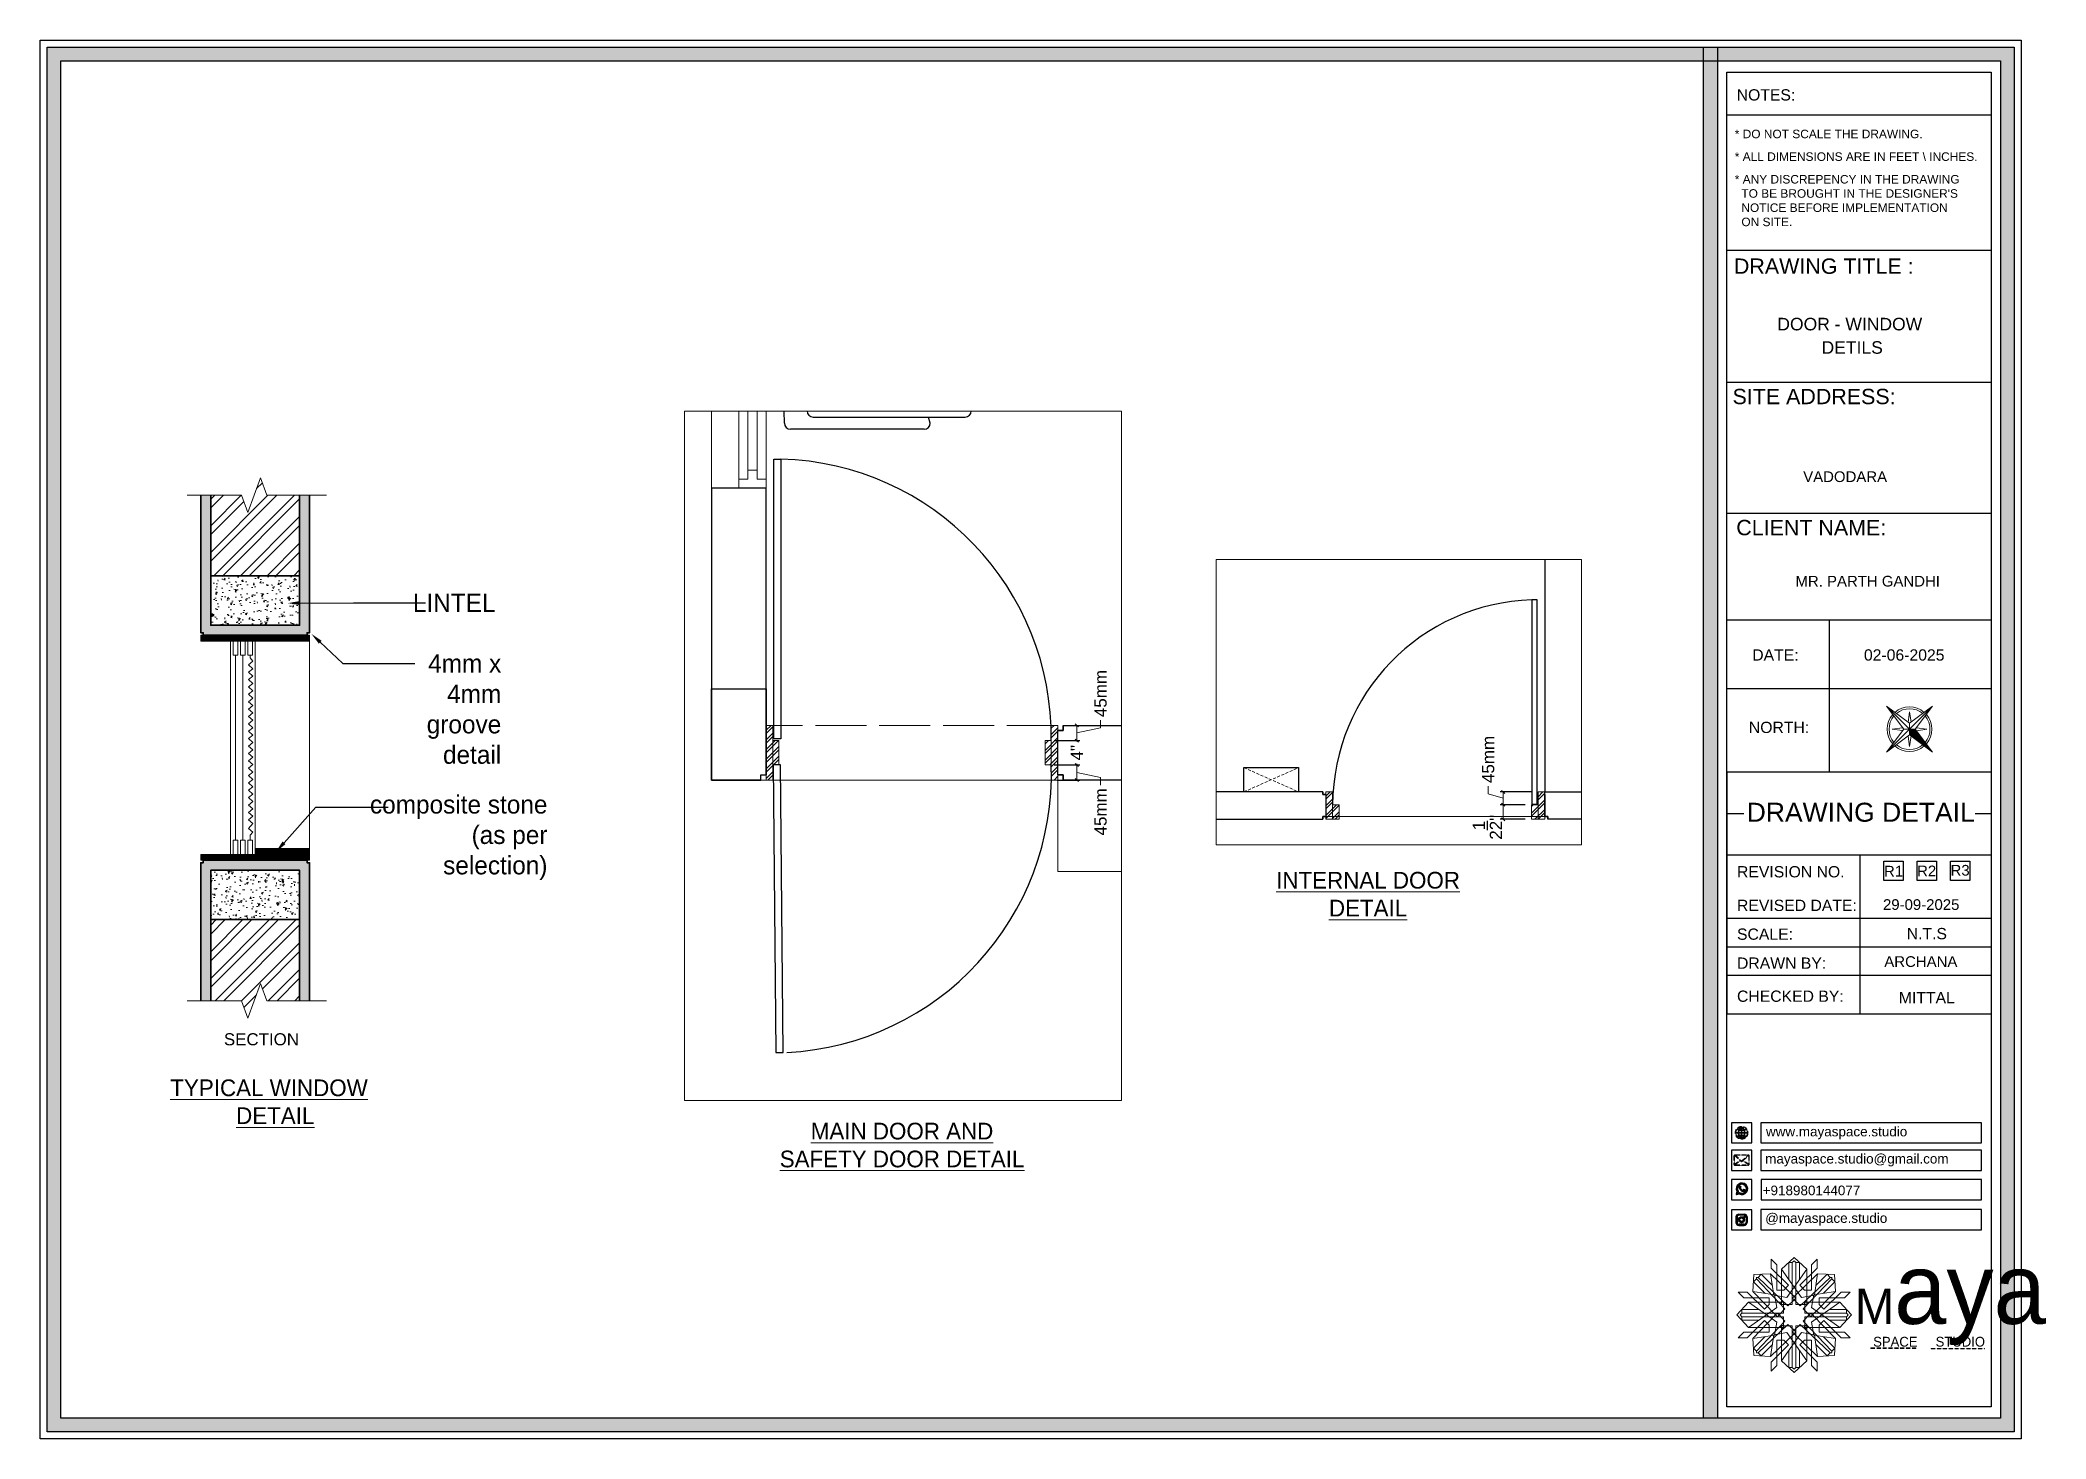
# Model space of a CAD drawing. Header units: millimetres. Extents: x 56222 to 3066687, y -650199 to -121287.
# Drawn here: x 150189.8 to 150519.8, y -180088.2 to -179858.1 of the extents above; entities that cross this region are included whole.
import ezdxf
from ezdxf import colors
from ezdxf.entities.mleader import LeaderData, LeaderLine
from ezdxf.enums import TextEntityAlignment as Align
from ezdxf.math import Vec2, Vec3

# ---------------------------------------------------------------- set-up
doc = ezdxf.new("R2010")
doc.units = ezdxf.units.MM
doc.header["$MEASUREMENT"] = 0
doc.header["$PDMODE"] = 35
for name, pattern in [('ACAD_ISO02W100', [15, 12, -3]), ('DASHED', [0.75, 0.5, -0.25]), ('DASHED2', [0.375, 0.25, -0.125]), ('DASHEDX2', [1.5, 1, -0.5])]:
    doc.linetypes.add(name, pattern=pattern)
doc.layers.get('Defpoints').update_dxf_attribs({"color": 220})
doc.layers.add('AR ELE-5', color=134, linetype='Continuous')
for name, color, linetype, lineweight in [('AR-Text', 250, 'Continuous', 13), ('AR-Wall', 7, 'Continuous', 35), ('COLUMN', 1, 'Continuous', 30), ('dim05', 1, 'Continuous', 13), ('Dimension', 10, 'DASHEDX2', 20), ('el', 7, 'Continuous', 20), ('ELEC-wires', 1, 'DASHED2', 13), ('FIRST FLOOR ( DW_RAIL )', 7, 'Continuous', 9), ('FURNITURE', 32, 'Continuous', 9), ('GROUND FLOOR', 7, 'Continuous', 9), ('GROUND FLOOR  ( PLINE )', 251, 'Continuous', 30), ('GROUND FLOOR ( DW_RAIL )', 7, 'Continuous', 9), ('LABALLING', 1, 'Continuous', 25), ('NAME PLATE', 7, 'Continuous', 25), ('sec. mark', 5, 'Continuous', 25), ('SECOND FLOOR', 7, 'Continuous', 9), ('SECOND FLOOR  ( PLINE )', 251, 'Continuous', 30), ('title block', 7, 'Continuous', 9), ('wall', 7, 'Continuous', 30), ('XX~SLAB ( BEAM )~ ( DIM )', 7, 'Continuous', 9)]:
    doc.layers.add(name, color=color, linetype=linetype, lineweight=lineweight)
doc.layers.add('hatch', color=250, linetype='Continuous', lineweight=9, transparency=0.5)
doc.styles.add('Arial', font='arial.ttf')
doc.styles.add('DATE', font='swissc.ttf', dxfattribs={"height": 6.75})
doc.styles.get("Standard").update_dxf_attribs({"font": 'arial.ttf', "height": 6})
doc.dimstyles.new('ISO-25', dxfattribs={"dimtxt": 2.5, "dimasz": 1, "dimexe": 0.5, "dimexo": 1, "dimtad": 0, "dimdec": 1, "dimlunit": 4, "dimtxsty": 'Standard', "dimblk": 'OBLIQUE', "dimcen": 2.5, "dimclrd": 1, "dimclre": 1, "dimclrt": 5, "dimadec": 0, "dimazin": 0, "dimtfac": 1, "dimtdec": 1, "dimtmove": 0, "dimatfit": 3, "dimfxl": 1, "dimlwd": -1, "dimarcsym": 0})
pattern_1 = [(45, (-91304.01793, -121669.72162), (-0.0999894391, 0.0999894391), [])]
pattern_2 = [(45, (58.6039, 4.1747), (-0.795495129, 0.795495129), []), (45, (59.1342, 4.1747), (-0.795495129, 0.795495129), [])]

msp = doc.modelspace()

# ---------------------------------------------------------------- texts
at = {"layer": 'LABALLING', "lineweight": 5, "ltscale": 4, "style": 'Arial'}
msp.add_text('SECTION', height=1.98984, dxfattribs=at).set_placement((150226.2071, -180023.4265), align=Align.CENTER)
at = {"layer": 'NAME PLATE', "style": 'Arial'}
for s, height, p in [('DOOR - WINDOW', 2.061776, (150487.5501, -179905.8078)), (' DETILS', 2.06178, (150487.5501, -179909.6558)), ('VADODARA', 1.76026, (150486.7877, -179930.7598)), ('MR. PARTH GANDHI', 1.760261, (150490.5018, -179947.952)), ('29-09-2025', 1.76026, (150499.3039, -180001.1495)), ('ARCHANA', 1.76026, (150499.2438, -180010.5315))]:
    msp.add_text(s, height=height, dxfattribs=at).set_placement(p, align=Align.CENTER)
at = {"layer": 'NAME PLATE', "char_height": 1.76026, "width": 2.421925, "attachment_point": 2, "style": 'Arial'}
for s, insert in [('R1', (150494.7489, -179993.8961, 0)), ('R2', (150500.2001, -179993.8574, 0)), ('R3', (150505.7037, -179993.7499, 0))]:
    msp.add_mtext(s, dxfattribs=dict(at, insert=insert))
at = {"layer": 'sec. mark', "lineweight": 20, "char_height": 2.75, "attachment_point": 1, "style": 'DATE'}
for s, width, insert in [('\\pxqc;{\\fCentury Gothic|b0|i0|c0|p34;\\L\\C5;INTERNAL DOOR DETAIL}', 40.304998, (150388.1362, -179994.8916, 0.0117)), ('\\pxqc;{\\fCentury Gothic|b0|i0|c0|p34;\\L\\C5;TYPICAL WINDOW\\P  DETAIL}', 60.214349, (150197.3498, -180029.0401, -0.1163)), ('\\pxqc;{\\fCentury Gothic|b0|i0|c0|p34;\\L\\C5;MAIN DOOR AND SAFETY DOOR DETAIL}', 40.304998, (150311.4604, -180036.1611, 0.0117))]:
    msp.add_mtext_dynamic_manual_height_columns(s, width=width, gutter_width=1, heights=[0], dxfattribs=dict(at, insert=insert))

# ---------------------------------------------------------------- blocks, each defined once
blk = doc.blocks.new('FSFSF')
at = {"color": 42, "lineweight": 5, "true_color": 0xe0ac11}
for p, q in [((28600.03, 143.51), (28600.03, 140.16)), ((28602.15, 141.41), (28600.03, 143.51)), ((28603.86, 139.69), (28608.58, 144.08)), ((28607.9, 142.22), (28608.58, 142.85)), ((28613.31, 139.69), (28608.58, 144.08)), ((28609.27, 142.22), (28608.59, 142.85)), ((28615.02, 141.41), (28617.14, 143.51)), ((28617.14, 143.51), (28617.14, 140.16)), ((28593.19, 131.45), (28593.54, 137.71)), ((28593.39, 135), (28594.56, 136.12)), ((28593.39, 135), (28597.6, 130.78)), ((28599.8, 138.06), (28593.54, 137.71)), ((28595.12, 136.69), (28594.53, 136.69)), ((28594.56, 136.12), (28594.56, 136.71)), ((28605.17, 124.98), (28594.56, 136.12)), ((28596.24, 137.86), (28595.12, 136.69)), ((28606.27, 126.08), (28595.12, 136.69)), ((28596.24, 137.86), (28600.47, 133.65)), ((28601.03, 130), (28599.8, 138.06)), ((28599.8, 138.05), (28608.58, 129.56)), ((28606.47, 133.76), (28600.03, 140.16)), ((28602.15, 141.41), (28602.15, 131.95)), ((28603.86, 126.58), (28603.86, 139.69)), ((28603.86, 139.69), (28608.58, 133.02)), ((28607.9, 142.22), (28606.58, 142.22)), ((28606.58, 142.22), (28606.58, 135.84)), ((28607.9, 142.22), (28607.9, 126.58)), ((28613.31, 139.69), (28608.59, 133.02)), ((28617.37, 138.05), (28608.59, 129.56)), ((28609.27, 142.22), (28609.27, 126.58)), ((28609.27, 142.22), (28610.59, 142.22)), ((28610.59, 142.22), (28610.59, 135.84)), ((28610.7, 133.76), (28617.14, 140.16)), ((28610.9, 126.08), (28622.05, 136.69)), ((28612.02, 124.98), (28622.62, 136.12)), ((28613.31, 126.58), (28613.31, 139.69)), ((28615.02, 141.41), (28615.02, 131.95)), ((28616.14, 130), (28617.37, 138.06)), ((28620.93, 137.86), (28616.7, 133.65)), ((28617.37, 138.06), (28623.63, 137.71)), ((28623.8, 135), (28619.59, 130.78)), ((28620.93, 137.86), (28622.05, 136.69)), ((28622.05, 136.69), (28622.64, 136.69)), ((28622.62, 136.12), (28622.62, 136.71)), ((28623.8, 135), (28622.62, 136.12)), ((28624, 131.45), (28623.65, 137.71)), ((28591.56, 127.39), (28587.17, 122.66)), ((28587.73, 131.22), (28591.08, 131.22)), ((28589.84, 129.1), (28587.73, 131.22)), ((28589.84, 129.1), (28599.29, 129.1)), ((28597.49, 124.78), (28591.08, 131.22)), ((28604.66, 127.39), (28591.56, 127.39)), ((28591.56, 127.39), (28598.23, 122.67)), ((28593.19, 131.45), (28601.69, 122.67)), ((28601.25, 130.22), (28593.19, 131.45)), ((28599.29, 126.5), (28599.29, 129.1)), ((28605.86, 129.18), (28601.03, 130)), ((28602.07, 125.39), (28601.25, 130.22)), ((28604.75, 131.95), (28602.15, 131.95)), ((28603.68, 126.54), (28603.68, 127.39)), ((28604.71, 127.57), (28603.86, 127.57)), ((28604.66, 123.35), (28604.66, 127.39)), ((28604.7, 126.58), (28604.71, 127.57)), ((28606.47, 133.76), (28604.75, 131.95)), ((28605.86, 129.18), (28608.58, 133.02)), ((28606.27, 126.08), (28608.58, 128.27)), ((28607.9, 128.92), (28608.58, 129.56)), ((28607.9, 128.92), (28608.58, 128.27)), ((28611.31, 129.18), (28608.59, 133.02)), ((28609.27, 128.92), (28608.59, 129.56)), ((28609.27, 128.92), (28608.59, 128.27)), ((28610.9, 126.08), (28608.59, 128.27)), ((28610.7, 133.76), (28612.42, 131.95)), ((28611.31, 129.18), (28616.14, 130)), ((28612.42, 131.95), (28615.02, 131.95)), ((28612.46, 126.58), (28612.46, 127.57)), ((28612.46, 127.57), (28613.31, 127.57)), ((28612.52, 123.35), (28612.52, 127.39)), ((28612.52, 127.39), (28625.63, 127.39)), ((28613.51, 126.54), (28613.51, 127.39)), ((28615.12, 125.39), (28615.94, 130.22)), ((28623.99, 131.45), (28615.5, 122.67)), ((28615.94, 130.22), (28624, 131.45)), ((28627.34, 129.1), (28617.89, 129.1)), ((28617.89, 126.5), (28617.89, 129.1)), ((28625.63, 127.39), (28618.96, 122.67)), ((28619.7, 124.78), (28626.1, 131.22)), ((28625.63, 127.39), (28630.02, 122.66)), ((28629.45, 131.22), (28626.1, 131.22)), ((28627.34, 129.1), (28629.45, 131.22)), ((28591.56, 117.94), (28587.17, 122.66)), ((28589.03, 123.35), (28588.4, 122.67)), ((28589.03, 121.98), (28588.4, 122.65)), ((28589.03, 123.35), (28589.03, 124.67)), ((28589.03, 124.67), (28595.4, 124.67)), ((28589.03, 123.35), (28604.66, 123.35)), ((28589.03, 121.98), (28604.66, 121.98)), ((28589.03, 121.98), (28589.03, 120.66)), ((28589.03, 120.66), (28595.4, 120.66)), ((28597.49, 120.54), (28591.08, 114.11)), ((28591.56, 117.94), (28598.23, 122.65)), ((28593.19, 113.88), (28601.69, 122.65)), ((28605.17, 120.35), (28594.56, 109.2)), ((28597.49, 124.78), (28599.29, 126.5)), ((28597.49, 120.54), (28599.29, 118.83)), ((28602.07, 125.39), (28598.23, 122.67)), ((28602.07, 119.94), (28598.23, 122.65)), ((28602.07, 119.94), (28601.25, 115.1)), ((28602.33, 123.35), (28601.69, 122.67)), ((28602.33, 121.98), (28601.69, 122.65)), ((28602.33, 123.35), (28602.97, 122.67)), ((28602.33, 121.98), (28602.97, 122.65)), ((28605.17, 124.98), (28602.97, 122.67)), ((28605.17, 120.35), (28602.97, 122.65)), ((28604.66, 126.54), (28603.68, 126.54)), ((28607.9, 126.58), (28603.86, 126.58)), ((28604.66, 121.98), (28604.66, 117.94)), ((28609.27, 126.58), (28613.31, 126.58)), ((28612.02, 124.98), (28614.21, 122.67)), ((28612.02, 120.35), (28614.21, 122.65)), ((28612.02, 120.35), (28622.62, 109.2)), ((28612.52, 126.54), (28613.51, 126.54)), ((28628.16, 123.35), (28612.52, 123.35)), ((28612.52, 121.98), (28612.52, 117.94)), ((28628.16, 121.98), (28612.52, 121.98)), ((28614.85, 123.35), (28614.21, 122.67)), ((28614.85, 121.98), (28614.21, 122.65)), ((28614.85, 123.35), (28615.5, 122.67)), ((28614.85, 121.98), (28615.5, 122.65)), ((28615.12, 125.39), (28618.96, 122.67)), ((28615.12, 119.94), (28618.96, 122.65)), ((28615.12, 119.94), (28615.94, 115.1)), ((28623.99, 113.88), (28615.5, 122.65)), ((28619.7, 124.78), (28617.89, 126.5)), ((28619.7, 120.54), (28617.89, 118.83)), ((28625.63, 117.94), (28618.96, 122.65)), ((28619.7, 120.54), (28626.1, 114.11)), ((28628.16, 124.67), (28621.78, 124.67)), ((28628.16, 120.66), (28621.78, 120.66)), ((28625.63, 117.94), (28630.02, 122.66)), ((28628.16, 123.35), (28628.16, 124.67)), ((28628.16, 123.35), (28628.78, 122.67)), ((28628.16, 121.98), (28628.78, 122.65)), ((28628.16, 121.98), (28628.16, 120.66)), ((28589.84, 116.23), (28587.73, 114.11)), ((28587.73, 114.11), (28591.08, 114.11)), ((28589.84, 116.23), (28599.29, 116.23)), ((28604.66, 117.94), (28591.56, 117.94)), ((28601.25, 115.1), (28593.19, 113.87)), ((28593.19, 113.87), (28593.54, 107.62)), ((28593.39, 110.32), (28597.6, 114.55)), ((28606.27, 119.15), (28595.12, 108.54)), ((28599.29, 118.83), (28599.29, 116.23)), ((28599.8, 107.17), (28608.58, 115.67)), ((28601.03, 115.23), (28599.8, 107.17)), ((28605.86, 116.05), (28601.03, 115.23)), ((28602.15, 103.82), (28602.15, 113.27)), ((28604.75, 113.27), (28602.15, 113.27)), ((28604.66, 118.78), (28603.68, 118.78)), ((28603.68, 118.78), (28603.68, 117.94)), ((28607.9, 118.65), (28603.86, 118.65)), ((28603.86, 118.65), (28603.86, 105.54)), ((28604.71, 117.66), (28603.86, 117.66)), ((28604.7, 118.65), (28604.71, 117.66)), ((28606.47, 111.47), (28604.75, 113.27)), ((28605.86, 116.05), (28608.58, 112.21)), ((28606.27, 119.15), (28608.58, 116.96)), ((28607.9, 103.01), (28607.9, 118.65)), ((28607.9, 116.31), (28608.58, 116.96)), ((28607.9, 116.31), (28608.58, 115.67)), ((28610.9, 119.15), (28608.59, 116.96)), ((28609.27, 116.31), (28608.59, 116.96)), ((28609.27, 116.31), (28608.59, 115.67)), ((28611.31, 116.05), (28608.59, 112.21)), ((28617.37, 107.17), (28608.59, 115.67)), ((28609.27, 118.65), (28613.31, 118.65)), ((28609.27, 103.01), (28609.27, 118.65)), ((28610.7, 111.47), (28612.42, 113.27)), ((28610.9, 119.15), (28622.05, 108.54)), ((28611.31, 116.05), (28616.14, 115.23)), ((28612.42, 113.27), (28615.02, 113.27)), ((28612.46, 118.65), (28612.46, 117.66)), ((28612.46, 117.66), (28613.31, 117.66)), ((28612.52, 118.78), (28613.51, 118.78)), ((28612.52, 117.94), (28625.63, 117.94)), ((28613.31, 118.65), (28613.31, 105.54)), ((28613.51, 118.78), (28613.51, 117.94)), ((28615.02, 103.82), (28615.02, 113.27)), ((28615.94, 115.1), (28624, 113.87)), ((28616.14, 115.23), (28617.37, 107.17)), ((28617.89, 118.83), (28617.89, 116.23)), ((28627.34, 116.23), (28617.89, 116.23)), ((28623.8, 110.32), (28619.59, 114.55)), ((28624, 113.87), (28623.65, 107.62)), ((28629.45, 114.11), (28626.1, 114.11)), ((28627.34, 116.23), (28629.45, 114.11)), ((28593.39, 110.32), (28594.56, 109.2)), ((28599.8, 107.17), (28593.54, 107.52)), ((28595.12, 108.54), (28594.53, 108.54)), ((28594.56, 109.2), (28594.56, 108.61)), ((28596.24, 107.37), (28595.12, 108.54)), ((28596.24, 107.37), (28600.47, 111.58)), ((28606.47, 111.47), (28600.03, 105.07)), ((28600.03, 101.71), (28600.03, 105.07)), ((28603.86, 105.54), (28608.58, 112.21)), ((28603.86, 105.54), (28608.58, 101.15)), ((28606.58, 103.01), (28606.58, 109.38)), ((28613.31, 105.54), (28608.58, 101.15)), ((28613.31, 105.54), (28608.59, 112.21)), ((28610.59, 103.01), (28610.59, 109.38)), ((28610.7, 111.47), (28617.14, 105.07)), ((28620.93, 107.37), (28616.7, 111.58)), ((28617.14, 101.71), (28617.14, 105.07)), ((28617.37, 107.17), (28623.63, 107.52)), ((28620.93, 107.37), (28622.05, 108.54)), ((28622.05, 108.54), (28622.64, 108.54)), ((28623.8, 110.32), (28622.62, 109.2)), ((28622.62, 109.2), (28622.62, 108.61)), ((28602.15, 103.82), (28600.03, 101.71)), ((28607.9, 103.01), (28606.58, 103.01)), ((28607.9, 103.01), (28608.58, 102.38)), ((28609.27, 103.01), (28608.59, 102.38)), ((28609.27, 103.01), (28610.59, 103.01)), ((28615.02, 103.82), (28617.14, 101.71))]:
    blk.add_line(p, q, dxfattribs=at)
blk = doc.blocks.new('hgwg')
at = {"layer": 'Dimension', "true_color": 0xd39e00}
h = blk.add_hatch(color=42, dxfattribs=at)
h.dxf.hatch_style = 1
h.paths.add_polyline_path([(27505.71, 45.05), (27494.27, 45.05), (27494.27, 44.9), (27505.71, 44.9)])
h = blk.add_hatch(color=42, dxfattribs=at)
h.dxf.hatch_style = 1
h.paths.add_polyline_path([(27523.3, 44.9), (27509.68, 44.9), (27509.68, 44.75), (27523.3, 44.75)])
at = {"layer": 'Dimension', "color": 42, "true_color": 0xd39e00}
for p, q in [((27494.27, 45.05), (27505.71, 45.05)), ((27494.27, 44.9), (27494.27, 45.05)), ((27494.27, 44.9), (27505.71, 44.9)), ((27505.71, 45.05), (27505.71, 44.9)), ((27509.68, 44.9), (27523.3, 44.9)), ((27509.68, 44.9), (27509.68, 44.75)), ((27509.68, 44.75), (27523.3, 44.75)), ((27523.3, 44.75), (27523.3, 44.9))]:
    blk.add_line(p, q, dxfattribs=at)
at = {"layer": 'Dimension', "color": 42, "true_color": 0xd39e00, "attachment_point": 1}
for s, width, insert, char_height in [('{\\fCinzel|b0|i0|c0|p2;\\H1.5x;M\\fAmsterdam One|b0|i0|c0|p2;\\H2x;aya}', 85.3277, (27490.17, 69.17), 6), ('{\\fCinzel|b0|i0|c0|p0;SPACE     STUDIO}', 66.129, (27494.83, 47.86), 2.5)]:
    blk.add_mtext_dynamic_manual_height_columns(s, width=width, gutter_width=30, heights=[0], dxfattribs=dict(at, insert=insert, char_height=char_height))
blk = doc.blocks.new('QEGW4TG')
at = {"layer": 'Dimension', "true_color": 0x000000}
h = blk.add_hatch(color=18, dxfattribs=at)
h.dxf.hatch_style = 1
h.paths.add_polyline_path([(2.69, 1.93, 0.170513), (2.95, 1.97, 0.190337), (3.11, 2.18, 0.316231), (3.07, 2.28), (2.79, 2.37, 0.273721), (2.69, 2.34, 0.040749), (2.63, 2.27, -0.441282), (2.53, 2.25, -0.11828), (2.06, 2.64, -0.441282), (2.07, 2.74, 0.040749), (2.13, 2.81, 0.290083), (2.14, 2.92), (2.01, 3.18, 0.316231), (1.91, 3.2, 0.190337), (1.73, 3, 0.170513), (1.72, 2.74, 0.252784)], flags=0)
h.paths.add_polyline_path([(1.19, 1.98), (1.03, 1.3, 0.550912), (1.11, 1.23), (1.75, 1.39, 6.344125)])
h.paths.add_polyline_path([(1.81, 1.7), (1.4, 1.6), (1.5, 2.03, -9.071339)], flags=16)
h.paths.add_polyline_path([(3.11, 2.16, -0.17811), (2.95, 1.97, -0.170513), (2.69, 1.93, -0.252784), (1.72, 2.74, -0.170513), (1.73, 3, -0.17811), (1.89, 3.19, -0.370089), (2.01, 3.18), (2.14, 2.92, -0.307185), (2.13, 2.8, -0.041087), (2.06, 2.73, 0.321676), (2.05, 2.65, 0.126524), (2.55, 2.24, 0.312216), (2.62, 2.26, -0.041087), (2.68, 2.34, -0.290673), (2.79, 2.37), (3.07, 2.28, -0.370089)], flags=0)
h = blk.add_hatch(color=18, dxfattribs=at)
h.dxf.hatch_style = 1
h.paths.add_polyline_path([(2.79, 2.37, 0.273721), (2.69, 2.34, 0.040749), (2.63, 2.27, -0.441282), (2.53, 2.25, -0.11828), (2.06, 2.64, -0.441282), (2.07, 2.74, 0.040749), (2.13, 2.81, 0.290083), (2.14, 2.92), (2.01, 3.18, 0.316231), (1.91, 3.2, 0.190337), (1.73, 3, 0.170513), (1.72, 2.74, 0.252784), (2.69, 1.93, 0.170513), (2.95, 1.97, 0.190337), (3.11, 2.18, 0.316231), (3.07, 2.28)])
for p, q in [((1.19, 1.98), (1.03, 1.3)), ((1.1, 1.23), (1.75, 1.39)), ((1.5, 2.03), (1.4, 1.6)), ((1.4, 1.6), (1.81, 1.7)), ((2.01, 3.18), (2.14, 2.92)), ((3.07, 2.28), (2.8, 2.36))]:
    blk.add_line(p, q)
blk.add_lwpolyline([(0, 0), (4.68, 0), (4.68, 4.68), (0, 4.68)], close=True)
for centre, radius, start, end in [((1.09, 1.29), 0.0598, 164.8483, 282.1458), ((2.39, 2.56), 1.34, 241.4727, 205.6422), ((2.39, 2.56), 1.04, 235.9962, 210.8333), ((2.09, 2.87), 0.39, 159.7007, 198.4072), ((2.96, 3.23), 1.33, 201.4218, 258.1669), ((2.07, 2.87), 0.364, 118.9685, 159.3648), ((1.94, 3.12), 0.0896, 41.8985, 123.1344), ((2.11, 2.68), 0.066, 135.9932, 224.8892), ((1.67, 3.16), 0.586, 312.4617, 321.8728), ((3.12, 3.42), 1.31, 216.5455, 243.5279), ((2.05, 2.87), 0.104, 320.3924, 28.6971), ((2.57, 2.3), 0.066, 234.2482, 323.1441), ((3.11, 1.94), 0.586, 137.2645, 146.6756), ((2.76, 2.27), 0.104, 70.4402, 138.745), ((2.75, 2.31), 0.39, 260.7301, 299.4366), ((2.76, 2.29), 0.364, 299.7725, 340.1688), ((3.03, 2.2), 0.0896, 336.0029, 57.2388)]:
    blk.add_arc(centre, radius, start, end)
blk = doc.blocks.new('ASGERG')
at = {"layer": 'Dimension', "true_color": 0x000000}
h = blk.add_hatch(color=18, dxfattribs=at)
h.dxf.hatch_style = 1
h.paths.add_polyline_path([(0.99, 1.7, 0.353872), (1.69, 1.03), (2.96, 1.03, 0.353872), (3.66, 1.7), (3.66, 2.99, 0.353872), (2.96, 3.67), (1.69, 3.67, 0.353872), (0.99, 2.99)])
h.paths.add_polyline_path([(1.27, 2.97, -0.353872), (1.72, 3.4), (2.94, 3.4, -0.353872), (3.38, 2.97), (3.38, 1.72, -0.353872), (2.94, 1.3), (1.72, 1.3, -0.353872), (1.27, 1.72)], flags=16)
h.paths.add_polyline_path([(3.02, 2.35, -1), (1.64, 2.35, -1)], flags=0)
h.paths.add_polyline_path([(2.74, 2.35, -1), (1.92, 2.35, -1)], flags=0)
h.paths.add_polyline_path([(2.86, 3.02, -1), (3.19, 3.02, -1)], flags=0)
h.paths.add_polyline_path([(1.64, 2.35, 1), (3.02, 2.35, 1)], flags=0)
h = blk.add_hatch(color=18, dxfattribs=at)
h.dxf.hatch_style = 1
h.paths.add_polyline_path([(1.64, 2.35, 1), (3.02, 2.35, 1)])
h.paths.add_polyline_path([(2.74, 2.35, -1), (1.92, 2.35, -1)], flags=16)
h = blk.add_hatch(color=18, dxfattribs=at)
h.dxf.hatch_style = 1
h.paths.add_polyline_path([(3.19, 3.02, 1), (2.86, 3.02, 1)])
for p, q in [((0.99, 2.99), (0.99, 1.7)), ((1.27, 2.97), (1.27, 1.72)), ((1.69, 3.67), (2.96, 3.67)), ((1.69, 1.03), (2.96, 1.03)), ((2.94, 3.4), (1.72, 3.4)), ((2.94, 1.3), (1.72, 1.3)), ((3.38, 2.97), (3.38, 1.72)), ((3.66, 2.99), (3.66, 1.7))]:
    blk.add_line(p, q)
blk.add_lwpolyline([(0, 0), (4.68, 0), (4.68, 4.68), (0, 4.68)], close=True)
for centre, radius in [((2.33, 2.35), 0.694), ((2.33, 2.35), 0.414), ((3.02, 3.02), 0.168)]:
    blk.add_circle(centre, radius)
for centre, radius, start, end in [((1.76, 2.89), 0.778, 94.8631, 172.8127), ((1.76, 1.8), 0.778, 187.1873, 265.1369), ((1.76, 2.91), 0.491, 94.8631, 172.8127), ((1.76, 1.78), 0.491, 187.1873, 265.1369), ((2.9, 2.91), 0.491, 7.1873, 85.1369), ((2.9, 1.78), 0.491, 274.8631, 352.8127), ((2.89, 2.89), 0.778, 7.1873, 85.1369), ((2.89, 1.8), 0.778, 274.8631, 352.8127)]:
    blk.add_arc(centre, radius, start, end)
blk = doc.blocks.new('ETYETE')
at = {"layer": 'Dimension', "true_color": 0x000000}
h = blk.add_hatch(color=18, dxfattribs=at)
h.dxf.hatch_style = 1
h.paths.add_polyline_path([(3.76, 1.14, 0.414214), (4.12, 1.5), (4.12, 3.29, 0.414214), (3.76, 3.65), (0.92, 3.65, 0.414214), (0.56, 3.29), (0.56, 1.5, 0.414214), (0.92, 1.14)])
h.paths.add_polyline_path([(2.61, 2.22), (3.92, 1.34, -0.198912), (3.76, 1.28), (0.92, 1.28, -0.198912), (0.76, 1.34), (2.08, 2.22), (2.34, 1.98)], flags=16)
h.paths.add_polyline_path([(2.34, 2.16), (0.89, 3.51, -0.028783), (0.92, 3.52), (3.76, 3.52, -0.028783), (3.79, 3.51)], flags=16)
h.paths.add_polyline_path([(2.71, 2.32), (3.92, 3.45, -0.202482), (3.99, 3.29), (3.99, 1.5, -0.043076), (3.98, 1.46)], flags=16)
h.paths.add_polyline_path([(1.98, 2.32), (0.7, 1.46, -0.043076), (0.7, 1.5), (0.7, 3.29, -0.202482), (0.76, 3.45)], flags=16)
blk.add_lwpolyline([(0, 0), (4.68, 0), (4.68, 4.68), (0, 4.68)], close=True)
at = {"layer": 'Dimension', "color": 18, "true_color": 0x000000}
for p, q in [((0.56, 3.29), (0.56, 1.5)), ((0.7, 3.29), (0.7, 1.5)), ((0.7, 1.46), (1.98, 2.32)), ((0.76, 3.45), (1.98, 2.32)), ((0.76, 1.34), (2.08, 2.22)), ((0.89, 3.51), (2.34, 2.16)), ((0.92, 3.65), (3.76, 3.65)), ((0.92, 3.52), (3.76, 3.52)), ((0.92, 1.28), (3.76, 1.28)), ((0.92, 1.14), (3.76, 1.14)), ((2.08, 2.22), (2.34, 1.98)), ((2.34, 2.16), (3.79, 3.51)), ((2.34, 1.98), (2.61, 2.22)), ((3.92, 1.34), (2.61, 2.22)), ((2.71, 2.32), (3.92, 3.45)), ((3.98, 1.46), (2.71, 2.32)), ((3.99, 3.29), (3.99, 1.5)), ((4.12, 3.29), (4.12, 1.5))]:
    blk.add_line(p, q, dxfattribs=at)
for centre, radius, start, end in [((0.92, 3.29), 0.358, 90, 180), ((0.92, 1.5), 0.358, 180, 270), ((0.92, 3.29), 0.224, 134.2136, 180), ((0.92, 1.5), 0.224, 180, 189.8662), ((0.92, 1.5), 0.224, 225, 270), ((0.92, 3.29), 0.224, 90, 96.5948), ((3.76, 3.29), 0.358, 0, 90), ((3.76, 3.29), 0.224, 83.4052, 90), ((3.76, 1.5), 0.358, 270, 0), ((3.76, 1.5), 0.224, 270, 315), ((3.76, 3.29), 0.224, 0, 45.7864), ((3.76, 1.5), 0.224, 350.1338, 0)]:
    blk.add_arc(centre, radius, start, end, dxfattribs=at)
blk = doc.blocks.new('DTGWEGEARG')
at = {"layer": 'Dimension', "true_color": 0x000000}
h = blk.add_hatch(color=18, dxfattribs=at)
h.dxf.hatch_style = 1
h.paths.add_polyline_path([(3.83, 2.34, 1), (0.85, 2.34, 1)])
h.paths.add_polyline_path([(2.51, 1.01, 0.105795), (2.96, 1.58, -0.055205), (3.3, 1.41, -0.169822)], flags=16)
h.paths.add_polyline_path([(2.41, 1.12), (2.41, 1.69, -0.058279), (2.81, 1.63, -0.103353)], flags=16)
h.paths.add_polyline_path([(2.26, 1.13, -0.101741), (1.87, 1.63, -0.057171), (2.26, 1.69)], flags=16)
h.paths.add_polyline_path([(2.17, 1.01, -0.169822), (1.38, 1.41, -0.055205), (1.72, 1.58, 0.105795)], flags=16)
h.paths.add_polyline_path([(3.02, 1.72, 0.081336), (3.13, 2.27), (3.68, 2.27, -0.152069), (3.4, 1.52, 0.05687)], flags=16)
h.paths.add_polyline_path([(2.87, 1.77, 0.061945), (2.41, 1.84), (2.41, 2.27), (2.98, 2.27, -0.081344)], flags=16)
h.paths.add_polyline_path([(2.26, 1.84, 0.060923), (1.8, 1.77, -0.081344), (1.7, 2.27), (2.26, 2.27)], flags=16)
h.paths.add_polyline_path([(1.66, 1.72, 0.05687), (1.28, 1.52, -0.152069), (1, 2.27), (1.55, 2.27, 0.081336)], flags=16)
h.paths.add_polyline_path([(2.41, 2.42), (2.41, 2.83, 0.061945), (2.87, 2.91, -0.080009), (2.98, 2.42)], flags=16)
h.paths.add_polyline_path([(3.13, 2.42, 0.080116), (3.02, 2.96, 0.05687), (3.4, 3.16, 0.028258), (3.3, 3.27, -0.055205), (2.96, 3.1, 0.105795), (2.51, 3.67, -0.36029), (3.68, 2.42)], flags=16)
h.paths.add_polyline_path([(2.26, 2.42), (1.7, 2.42, -0.080009), (1.8, 2.91, 0.060923), (2.26, 2.84)], flags=16)
h.paths.add_polyline_path([(1.55, 2.42), (1, 2.42, -0.150466), (1.28, 3.16, 0.05687), (1.66, 2.96, 0.080116)], flags=16)
h.paths.add_polyline_path([(2.41, 2.98), (2.41, 3.56, -0.103353), (2.81, 3.05, -0.058279)], flags=16)
h.paths.add_polyline_path([(2.26, 2.99, -0.057171), (1.87, 3.05, -0.101741), (2.26, 3.55)], flags=16)
h.paths.add_polyline_path([(1.72, 3.1, -0.055205), (1.38, 3.27, -0.169822), (2.17, 3.67, 0.105795)], flags=16)
blk.add_lwpolyline([(0, 0), (4.68, 0), (4.68, 4.68), (0, 4.68)], close=True)
at = {"layer": 'Dimension', "color": 18, "true_color": 0x000000}
for p, q in [((1, 2.42), (1.55, 2.42)), ((1, 2.27), (1.55, 2.27)), ((1.7, 2.42), (2.26, 2.42)), ((1.7, 2.27), (2.26, 2.27)), ((2.26, 3.55), (2.26, 2.99)), ((2.26, 2.84), (2.26, 2.42)), ((2.26, 2.27), (2.26, 1.84)), ((2.26, 1.69), (2.26, 1.13)), ((2.41, 3.56), (2.41, 2.98)), ((2.41, 2.83), (2.41, 2.42)), ((2.41, 2.42), (2.98, 2.42)), ((2.41, 2.27), (2.98, 2.27)), ((2.41, 2.27), (2.41, 1.84)), ((2.41, 1.69), (2.41, 1.12)), ((3.13, 2.42), (3.68, 2.42)), ((3.13, 2.27), (3.68, 2.27))]:
    blk.add_line(p, q, dxfattribs=at)
blk.add_circle((2.34, 2.34), 1.49, dxfattribs=at)
for centre, radius, start, end in [((2.34, 2.34), 1.34, 142.3819, 176.6093), ((2.34, 2.34), 1.34, 183.0315, 217.6181), ((2.34, 4.74), 1.9, 236.1399, 249.1595), ((2.34, -0.06), 1.9, 110.8405, 123.8601), ((2.34, 2.34), 1.34, 97.3549, 135.9073), ((2.34, 4.74), 1.75, 236.7417, 249.3811), ((2.34, -0.06), 1.75, 110.6189, 123.2583), ((2.34, 2.34), 1.34, 224.0927, 262.6451), ((3.28, 2.34), 1.73, 159.0567, 177.3789), ((3.28, 2.34), 1.73, 182.3435, 200.9433), ((3.28, 2.34), 1.58, 158.8325, 177.1302), ((3.28, 2.34), 1.58, 182.5658, 201.1675), ((3.28, 2.34), 1.73, 129.9301, 154.0867), ((3.28, 2.34), 1.73, 205.9133, 230.0699), ((2.34, 4.74), 1.9, 253.6799, 267.6253), ((2.34, -0.06), 1.9, 92.3747, 106.3201), ((3.28, 2.34), 1.58, 130.1073, 153.3446), ((2.34, 4.74), 1.75, 254.3336, 267.422), ((2.34, -0.06), 1.75, 92.578, 105.6664), ((3.28, 2.34), 1.58, 206.6554, 229.8927), ((1.4, 2.34), 1.58, 26.6554, 50.2584), ((2.34, 4.74), 1.75, 272.3248, 285.6664), ((2.34, 4.74), 1.9, 272.1415, 286.3201), ((2.34, -0.06), 1.9, 73.6799, 87.8585), ((2.34, -0.06), 1.75, 74.3336, 87.6752), ((1.4, 2.34), 1.58, 309.7416, 333.3446), ((2.34, 2.34), 1.34, 3.3907, 82.6451), ((1.4, 2.34), 1.73, 25.9133, 50.0699), ((1.4, 2.34), 1.73, 309.9301, 334.0867), ((2.34, 2.34), 1.34, 277.3549, 315.9073), ((1.4, 2.34), 1.58, 2.8698, 21.1675), ((1.4, 2.34), 1.58, 338.8325, 357.4342), ((2.34, 4.74), 1.75, 290.6189, 303.2583), ((2.34, -0.06), 1.75, 56.7417, 69.3811), ((2.34, 4.74), 1.9, 290.8405, 303.8601), ((1.4, 2.34), 1.73, 2.6211, 20.9433), ((1.4, 2.34), 1.73, 339.0567, 357.6565), ((2.34, -0.06), 1.9, 56.1399, 69.1595), ((2.34, 2.34), 1.34, 322.3819, 356.9685)]:
    blk.add_arc(centre, radius, start, end, dxfattribs=at)
blk = doc.blocks.new('4t')
at = {"transparency": 33554607}
h = blk.add_hatch(color=1, dxfattribs=at)
h.dxf.hatch_style = 1
h.paths.add_polyline_path([(45531.3, -35822.3), (45529.2, -35821.8), (45528.1, -35837)])
h = blk.add_hatch(color=1, dxfattribs=at)
h.dxf.hatch_style = 1
h.paths.add_polyline_path([(45533.4, -35822.8), (45531.3, -35822.3), (45528.1, -35837)])
h = blk.add_hatch(color=1, dxfattribs=at)
h.dxf.hatch_style = 1
h.paths.add_polyline_path([(45531.8, -35820.2), (45529.2, -35821.8), (45531.3, -35822.3)])
h = blk.add_hatch(color=1, dxfattribs=at)
h.dxf.hatch_style = 1
h.paths.add_polyline_path([(45531.8, -35820.2), (45531.3, -35822.3), (45533.4, -35822.8)])
at = {"layer": 'title block', "color": 7, "lineweight": 9}
for p, q in [((45535.5, -35803.4), (45530.2, -35817.6)), ((45535.5, -35803.4), (45531.8, -35820.2)), ((45534.4, -35818.5), (45535.5, -35803.4)), ((45530.5, -35816.7), (45526.9, -35812.5)), ((45526.9, -35812.5), (45529.2, -35817.5)), ((45539.5, -35815.3), (45534.4, -35817.6)), ((45535.3, -35818.9), (45539.5, -35815.3)), ((45530.2, -35817.6), (45515, -35816.5)), ((45515, -35816.5), (45529.2, -35821.8)), ((45515, -35816.5), (45531.8, -35820.2)), ((45528.3, -35821.5), (45524.1, -35825.1)), ((45524.1, -35825.1), (45529.2, -35822.8)), ((45531.8, -35820.2), (45528.1, -35837)), ((45529.2, -35821.8), (45528.1, -35837)), ((45528.1, -35837), (45533.4, -35822.8)), ((45531.8, -35820.2), (45529.2, -35821.8)), ((45531.8, -35820.2), (45530.2, -35817.6)), ((45534.4, -35818.5), (45531.8, -35820.2)), ((45533.4, -35822.8), (45531.8, -35820.2)), ((45531.8, -35820.2), (45548.6, -35823.9)), ((45533.1, -35823.7), (45536.7, -35827.9)), ((45533.4, -35822.8), (45548.6, -35823.9)), ((45548.6, -35823.9), (45534.4, -35818.5)), ((45536.7, -35827.9), (45534.4, -35822.8))]:
    blk.add_line(p, q, dxfattribs=at)
for radius, start, end in [(11.8, 81.36, 163.7665), (10.8, 82.4286, 162.6979), (10.8, 352.4286, 72.6979), (11.8, 351.36, 73.7665), (11.8, 171.36, 253.7665), (10.8, 172.4286, 252.6979), (11.8, 261.36, 343.7665), (10.8, 262.4286, 342.6979)]:
    blk.add_arc((45531.8, -35820.2), radius, start, end, dxfattribs=at)
blk = doc.blocks.new('LAYOUT FILE')
at = {"layer": 'NAME PLATE', "true_color": 0xd39e00}
h = blk.add_hatch(color=42, dxfattribs=at)
h.paths.add_polyline_path([(3346889.83, -513806.18), (3346889.83, -514260.7), (3347535.56, -514260.7), (3347535.56, -513806.18)])
h.paths.add_polyline_path([(3346894.36, -513810.71), (3347531.03, -513810.71), (3347531.03, -514256.17), (3346894.36, -514256.17)], flags=16)
blk.add_hatch(color=42, dxfattribs=at).paths.add_polyline_path([(3347433.6, -514256.17), (3347438.13, -514256.17), (3347438.13, -513806.18), (3347433.6, -513806.18)])
at = {"layer": 'NAME PLATE', "color": 42, "true_color": 0xd39e00}
for p, q in [((3347527.96, -513828.55), (3347441.2, -513828.55)), ((3347527.96, -513872.99), (3347441.2, -513872.99)), ((3347527.96, -513916.26), (3347441.2, -513916.26)), ((3347527.96, -513959.27), (3347441.2, -513959.27)), ((3347527.96, -513994.31), (3347441.2, -513994.31)), ((3347474.77, -513994.31), (3347474.77, -514044.12)), ((3347527.96, -514016.86), (3347441.2, -514016.86)), ((3347527.96, -514044.12), (3347441.2, -514044.12)), ((3347441.2, -514044.12), (3347441.2, -514123.43)), ((3347527.96, -514044.12), (3347527.96, -514123.43)), ((3347441.2, -514057.72), (3347446.81, -514057.72)), ((3347522.72, -514057.72), (3347527.96, -514057.72)), ((3347441.2, -514071.32), (3347527.96, -514071.32)), ((3347484.98, -514123.43), (3347484.98, -514071.32)), ((3347527.96, -514092.16), (3347441.2, -514092.16)), ((3347527.96, -514101.55), (3347441.2, -514101.55)), ((3347527.96, -514110.94), (3347441.2, -514110.94)), ((3347441.2, -514123.43), (3347527.96, -514123.43))]:
    blk.add_line(p, q, dxfattribs=at)
for points in [[(3346887.56, -513803.91), (3347537.83, -513803.91), (3347537.83, -514262.96), (3346887.56, -514262.96)], [(3346889.83, -513806.18), (3347535.56, -513806.18), (3347535.56, -514260.7), (3346889.83, -514260.7)], [(3347433.6, -514256.17), (3347433.6, -513806.18), (3347438.13, -513806.18), (3347438.13, -514256.17)], [(3346894.36, -513810.71), (3347531.03, -513810.71), (3347531.03, -514256.17), (3346894.36, -514256.17)], [(3347441.2, -514252.44), (3347441.2, -513814.44), (3347527.96, -513814.44), (3347527.96, -514252.44)], [(3347492.73, -514073.33), (3347499.12, -514073.33), (3347499.12, -514079.72), (3347492.73, -514079.72)], [(3347503.67, -514073.33), (3347510.06, -514073.33), (3347510.06, -514079.72), (3347503.67, -514079.72)], [(3347514.62, -514073.33), (3347521.01, -514073.33), (3347521.01, -514079.72), (3347514.62, -514079.72)]]:
    blk.add_lwpolyline(points, close=True, dxfattribs=at)
at = {"layer": 'NAME PLATE', "color": 0}
for points in [[(3347452.43, -514165.84), (3347524.78, -514165.84), (3347524.78, -514159.23), (3347452.43, -514159.23)], [(3347452.43, -514174.87), (3347524.78, -514174.87), (3347524.78, -514168.26), (3347452.43, -514168.26)], [(3347452.46, -514184.5), (3347524.78, -514184.5), (3347524.78, -514177.88), (3347452.46, -514177.88)], [(3347452.43, -514194.36), (3347524.78, -514194.36), (3347524.78, -514187.74), (3347452.43, -514187.74)]]:
    blk.add_lwpolyline(points, close=True, dxfattribs=at)
at = {"layer": 'NAME PLATE', "xscale": 0.6215000753186288, "yscale": 0.6215000753186288, "zscale": 0.6215000753186288, "rotation": 57.43675864906671}
blk.add_blockref('4t', (3313507.76, -525897.34), dxfattribs=at)
at = {"layer": 'NAME PLATE', "color": 0, "xscale": 1.413658832510879, "yscale": 1.413658832510879, "zscale": 1.413658832510879}
for name, p in [('DTGWEGEARG', (3347442.76, -514165.84)), ('ETYETE', (3347442.76, -514174.87)), ('QEGW4TG', (3347442.8, -514184.5)), ('ASGERG', (3347442.76, -514194.36))]:
    blk.add_blockref(name, p, dxfattribs=at)
at = {"layer": 'NAME PLATE', "color": 42, "true_color": 0xd39e00}
for name, p, xscale, yscale, zscale in [('FSFSF', (3322302.67, -514330.17), 0.8794785156214666, 0.8794785156214666, 0.8794785156214666), ('hgwg', (3312200.76, -514290.9), 1.283459272116341, 1.283459272116341, 1.283459272116341)]:
    blk.add_blockref(name, p, dxfattribs=dict(at, xscale=xscale, yscale=yscale, zscale=zscale))
at = {"layer": 'NAME PLATE', "style": 'Arial'}
for s, height, p in [('NOTES:', 3.699, (3347454.07, -513823.73)), ('DRAWING TITLE : ', 5.0338, (3347474.01, -513880.61)), ('SITE ADDRESS:', 5.0338, (3347469.85, -513923.39)), ('CLIENT NAME:', 5.0338, (3347468.93, -513966.4)), ('DATE:', 3.699, (3347457.17, -514007.54)), ('02-06-2025', 3.699, (3347499.44, -514007.54)), ('NORTH:', 3.699, (3347458.35, -514031.31)), ('DRAWING DETAIL', 6.2234, (3347485.18, -514060.42)), ('REVISION NO.', 3.6986, (3347462.21, -514078.69)), ('REVISED DATE: ', 3.6986, (3347464.94, -514089.72)), ('SCALE:', 3.699, (3347453.75, -514099.17)), ('DRAWN BY:', 3.699, (3347459.2, -514108.68)), ('CHECKED BY:', 3.6986, (3347462.07, -514119.53)), ('MITTAL', 3.699, (3347506.87, -514120.02))]:
    blk.add_text(s, height=height, dxfattribs=at).set_placement(p, align=Align.CENTER)
for s, insert, char_height, width, attachment_point in [('* DO NOT SCALE THE DRAWING.', (3347443.82, -513833.31, 0), 2.7974, 108.0765, 1), ('* ALL DIMENSIONS ARE IN FEET \\\\ INCHES.', (3347443.82, -513840.75, 0), 2.7974, 108.0765, 1), ("* ANY DISCREPENCY IN THE DRAWING \\P  TO BE BROUGHT IN THE DESIGNER'S\\P  NOTICE BEFORE IMPLEMENTATION \\P  ON SITE.", (3347443.82, -513848.18, 0), 2.7974, 108.0765, 1), ('N.T.S', (3347506.87, -514095.29, 0), 3.699, 7.2187, 2)]:
    blk.add_mtext(s, dxfattribs=dict(at, insert=insert, char_height=char_height, width=width, attachment_point=attachment_point))
at = {"layer": 'NAME PLATE', "color": 0, "char_height": 3.1609, "attachment_point": 1}
for s, width, gutter_width, insert in [('www.mayaspace.studio', 49.6053, 41.49, (3347454.06, -514160.52, 0)), ('mayaspace.studio@gmail.com', 30.9472, 25.89, (3347453.81, -514169.44, 0)), ('+918980144077', 120.6798, 25.89, (3347452.99, -514179.84, 0)), ('@mayaspace.studio', 30.9472, 25.89, (3347453.81, -514188.92, 0))]:
    blk.add_mtext_dynamic_manual_height_columns(s, width=width, gutter_width=gutter_width, heights=[0], dxfattribs=dict(at, insert=insert))
blk = doc.blocks.new('_Oblique')
at = {"layer": 'wall', "color": 0, "lineweight": -2}
blk.add_line((-0.5, -0.5), (0.5, 0.5), dxfattribs=at)
blk = doc.blocks.new('*D1265')
at = {"layer": 'Defpoints', "color": 0, "lineweight": 0, "transparency": 16777216}
for p in [(150357.26, -179970.79), (150360.37, -179970.79), (150355.66, -179973.29)]:
    blk.add_point(p, dxfattribs=at)
at = {"layer": 'dim05', "color": 1, "linetype": 'Continuous', "lineweight": -2, "transparency": 16777216}
for p, q in [((150358.26, -179970.79), (150360.87, -179970.79)), ((150356.66, -179973.29), (150360.87, -179973.29))]:
    blk.add_line(p, q, dxfattribs=at)
at = {"layer": 'dim05', "color": 1, "linetype": 'Continuous', "transparency": 16777216}
for p, q in [((150360.37, -179973.29), (150360.37, -179970.79)), ((150364.29, -179971.2), (150364.29, -179969.95)), ((150360.37, -179972.04), (150364.29, -179971.2))]:
    blk.add_line(p, q, dxfattribs=at)
at = {"layer": 'dim05', "color": 1, "transparency": 16777216, "xscale": 0.5, "yscale": 0.5, "zscale": 0.5}
for p, rotation in [((150360.37, -179970.79), 90), ((150360.37, -179973.29), 270)]:
    blk.add_blockref('_Oblique', p, dxfattribs=dict(at, rotation=rotation))
at = {"layer": 'dim05', "color": 5, "lineweight": 25, "transparency": 16777216, "insert": (150364.29, -179965.56), "char_height": 2, "attachment_point": 5, "rotation": 90, "style": 'Arial'}
blk.add_mtext('45mm', dxfattribs=at)
blk = doc.blocks.new('*D1266')
at = {"layer": 'Defpoints', "color": 0, "lineweight": 0, "transparency": 16777216}
for p in [(150355.66, -179973.29), (150355.66, -179977.29), (150360.37, -179977.29)]:
    blk.add_point(p, dxfattribs=at)
at = {"layer": 'dim05', "color": 1, "linetype": 'Continuous', "lineweight": -2, "transparency": 16777216}
for p, q in [((150356.66, -179973.29), (150360.87, -179973.29)), ((150356.66, -179977.29), (150360.87, -179977.29))]:
    blk.add_line(p, q, dxfattribs=at)
at = {"layer": 'dim05', "color": 1, "linetype": 'Continuous', "transparency": 16777216}
for p, q in [((150360.37, -179973.29), (150360.37, -179972.79)), ((150360.37, -179973.29), (150360.37, -179973.47)), ((150360.37, -179977.29), (150360.37, -179977.1)), ((150360.37, -179977.29), (150360.37, -179977.79))]:
    blk.add_line(p, q, dxfattribs=at)
at = {"layer": 'dim05', "color": 1, "transparency": 16777216, "xscale": 0.5, "yscale": 0.5, "zscale": 0.5}
for p, rotation in [((150360.37, -179973.29), 270), ((150360.37, -179977.29), 90)]:
    blk.add_blockref('_Oblique', p, dxfattribs=dict(at, rotation=rotation))
at = {"layer": 'dim05', "color": 5, "lineweight": 25, "transparency": 16777216, "insert": (150360.37, -179975.29), "char_height": 2, "attachment_point": 5, "rotation": 90, "style": 'Arial'}
blk.add_mtext('4"', dxfattribs=at)
blk = doc.blocks.new('6616')
at = {"color": 242, "linetype": 'DASHED', "true_color": 0xcd2027}
for p, q in [((386784.79, -36915.77), (386775.78, -36911.78)), ((386784.79, -36911.78), (386775.78, -36915.77))]:
    blk.add_line(p, q, dxfattribs=at)
at = {"layer": 'ELEC-wires', "color": 5, "linetype": 'ByBlock', "lineweight": 30, "ltscale": 4}
blk.add_lwpolyline([(386775.78, -36911.78), (386784.79, -36911.78), (386784.79, -36915.77), (386775.78, -36915.77)], close=True, dxfattribs=at)
blk = doc.blocks.new('*D1267')
at = {"layer": 'Defpoints', "color": 0, "lineweight": 0, "transparency": 16777216}
for p in [(150430.52, -179983.85), (150435.16, -179983.85, -0.11), (150436.26, -179981.73, -0.11)]:
    blk.add_point(p, dxfattribs=at)
at = {"layer": 'dim05', "color": 1, "linetype": 'Continuous', "transparency": 16777216}
for p, q in [((150428.07, -179982.05), (150428.07, -179980.8)), ((150430.52, -179982.79), (150428.07, -179982.05)), ((150430.52, -179981.73), (150430.52, -179983.85))]:
    blk.add_line(p, q, dxfattribs=at)
at = {"layer": 'dim05', "color": 1, "linetype": 'Continuous', "lineweight": -2, "transparency": 16777216}
for p, q in [((150435.26, -179981.73), (150430.02, -179981.73)), ((150434.16, -179983.85), (150430.02, -179983.85))]:
    blk.add_line(p, q, dxfattribs=at)
at = {"layer": 'dim05', "color": 1, "transparency": 16777216, "xscale": 0.5, "yscale": 0.5, "zscale": 0.5}
for p, rotation in [((150430.52, -179981.73), 90), ((150430.52, -179983.85), 270)]:
    blk.add_blockref('_Oblique', p, dxfattribs=dict(at, rotation=rotation))
at = {"layer": 'dim05', "color": 5, "lineweight": 25, "transparency": 16777216, "insert": (150428.07, -179976.4), "char_height": 2, "attachment_point": 5, "rotation": 90, "style": 'Arial'}
blk.add_mtext('45mm', dxfattribs=at)
blk = doc.blocks.new('*D1268')
at = {"layer": 'Defpoints', "color": 0, "lineweight": 0, "transparency": 16777216}
for p in [(150435.16, -179983.85, -0.11), (150430.52, -179986.23), (150435.16, -179986.23, -0.11)]:
    blk.add_point(p, dxfattribs=at)
at = {"layer": 'dim05', "color": 1, "linetype": 'Continuous', "lineweight": -2, "transparency": 16777216}
for p, q in [((150434.16, -179983.85), (150430.02, -179983.85)), ((150434.16, -179986.23), (150430.02, -179986.23))]:
    blk.add_line(p, q, dxfattribs=at)
at = {"layer": 'dim05', "color": 1, "linetype": 'Continuous', "transparency": 16777216}
blk.add_line((150430.52, -179983.85), (150430.52, -179986.23), dxfattribs=at)
at = {"layer": 'dim05', "color": 1, "transparency": 16777216, "xscale": 0.5, "yscale": 0.5, "zscale": 0.5}
for p, rotation in [((150430.52, -179983.85), 90), ((150430.52, -179986.23), 270)]:
    blk.add_blockref('_Oblique', p, dxfattribs=dict(at, rotation=rotation))
at = {"layer": 'dim05', "color": 5, "lineweight": 25, "transparency": 16777216, "insert": (150427.92, -179987.55), "char_height": 2, "attachment_point": 5, "rotation": 90, "style": 'Arial'}
blk.add_mtext('2{\\H1x;\\S1/2;}"', dxfattribs=at)
blk = doc.blocks.new('*D1277')
at = {"layer": 'Defpoints', "color": 0, "lineweight": 0, "transparency": 16777216}
for p in [(150356.16, -179977.29), (150356.16, -179979.79), (150360.37, -179979.79)]:
    blk.add_point(p, dxfattribs=at)
at = {"layer": 'dim05', "color": 1, "linetype": 'Continuous', "lineweight": -2, "transparency": 16777216}
for p, q in [((150357.16, -179977.29), (150360.87, -179977.29)), ((150357.16, -179979.79), (150360.87, -179979.79))]:
    blk.add_line(p, q, dxfattribs=at)
at = {"layer": 'dim05', "color": 1, "linetype": 'Continuous', "transparency": 16777216}
for p, q in [((150360.37, -179977.29), (150360.37, -179979.79)), ((150360.37, -179978.54), (150364.29, -179979.37)), ((150364.29, -179979.37), (150364.29, -179980.62))]:
    blk.add_line(p, q, dxfattribs=at)
at = {"layer": 'dim05', "color": 1, "transparency": 16777216, "xscale": 0.5, "yscale": 0.5, "zscale": 0.5}
for p, rotation in [((150360.37, -179977.29), 90), ((150360.37, -179979.79), 270)]:
    blk.add_blockref('_Oblique', p, dxfattribs=dict(at, rotation=rotation))
at = {"layer": 'dim05', "color": 5, "lineweight": 25, "transparency": 16777216, "insert": (150364.29, -179985.02), "char_height": 2, "attachment_point": 5, "rotation": 90, "style": 'Arial'}
blk.add_mtext('45mm', dxfattribs=at)

# ---------------------------------------------------------------- dimensions: what is measured, and where the dimension line sits
at = {"layer": 'dim05', "color": 27, "lineweight": 25, "true_color": 0x7d5120}
for base, p1, p2, angle, picture, middle in [((150360.3671, -179970.7895, 0.0117), (150355.6587, -179973.2895, 0.0117), (150357.2587, -179970.7895, 0.0117), 90, '*D1265', (150364.2893, -179969.3299, 0.0117)), ((150360.3671, -179979.7895, 0.0117), (150356.1587, -179977.2895, 0.0117), (150356.1587, -179979.7895, 0.0117), 270, '*D1277', (150364.2893, -179981.2491, 0.0117))]:
    dim = msp.add_linear_dim(base=base, p1=p1, p2=p2, angle=angle, text='45mm', dimstyle='ISO-25', override={"dimtxt": 2, "dimasz": 0.5, "dimtxsty": 'Arial', "dimtmove": 1}, dxfattribs=at)
    dim.commit()
    dim.dimension.update_dxf_attribs({"geometry": picture, "text_midpoint": middle, "dimtype": 160})
dim = msp.add_linear_dim(base=(150360.3671, -179977.2895, 0.0117), p1=(150355.6587, -179973.2895, 0.0117), p2=(150355.6587, -179977.2895, 0.0117), angle=90, dimstyle='ISO-25', override={"dimtxt": 2, "dimasz": 0.5, "dimtxsty": 'Arial', "dimtmove": 1}, dxfattribs=at)
dim.commit()
dim.dimension.update_dxf_attribs({"geometry": '*D1266', "text_midpoint": (150360.3671, -179975.2895, 0.0117)})
dim = msp.add_linear_dim(base=(150430.5246, -179983.8467), p1=(150436.2594, -179981.7295, -0.114), p2=(150435.1594, -179983.8467, -0.114), angle=90, text='45mm', dimstyle='ISO-25', override={"dimtxt": 2, "dimasz": 0.5, "dimtxsty": 'Arial', "dimtmove": 1}, dxfattribs=at)
dim.commit()
dim.dimension.update_dxf_attribs({"geometry": '*D1267', "text_midpoint": (150428.0701, -179980.1767)})
dim = msp.add_linear_dim(base=(150430.5246, -179986.2295), p1=(150435.1594, -179983.8467, -0.114), p2=(150435.1594, -179986.2295, -0.114), angle=90, dimstyle='ISO-25', override={"dimtxt": 2, "dimasz": 0.5, "dimtxsty": 'Arial', "dimtmove": 1}, dxfattribs=at)
dim.commit()
dim.dimension.update_dxf_attribs({"geometry": '*D1268', "text_midpoint": (150427.9164, -179987.5469), "dimtype": 160})

# ---------------------------------------------------------------- hatches: boundary and pattern name
at = {"layer": 'el', "ltscale": 10}
h = msp.add_hatch(dxfattribs=at)
h.set_pattern_fill('AR-SAND', color=256, scale=0.008131, angle=90)
h.set_pattern_definition([(127.5, (68223.38386, -534292.5836), (-0.3979202432, -0.01300914634), [0, -0.31390456118, 0, -0.35107746974, 0, -0.33558875784]), (97.5, (68223.38386, -534292.5836), (-0.5828187646, 0.3654874869), [0, -0.1693432501, 0, -0.28292713738, 0, -0.1084209833]), (57.5, (68223.38386, -534292.8376), (-0.00116851126, 0.64312088913), [0, -0.10325807933, 0, -0.3717290856, 0, -0.48531297287]), (47.5, (68223.38386, -534292.8376), (-0.1812539665, 0.6208139586), [0, -0.05162903967, 0, -0.24368906723, 0, -0.2787968142])])
h.paths.add_polyline_path([(150217.8601, -179954.3274), (150217.8601, -179932.8735), (150216.2339, -179932.8735), (150216.2339, -179955.547), (150216.6405, -179955.547), (150216.6405, -179955.9535), (150221.9253, -179955.9535), (150230.0559, -179955.9535), (150230.0559, -179955.9535), (150233.7146, -179955.9535), (150233.7146, -179955.547), (150234.1212, -179955.547), (150234.1212, -179932.8735), (150232.4951, -179932.8735), (150232.4951, -179954.3274)])
at = {"layer": 'el', "ltscale": 10, "transparency": 33554687}
h = msp.add_hatch(dxfattribs=at)
h.set_pattern_fill('AR-CONC', color=256, scale=0.016261)
h.set_pattern_definition([(50, (-205678.403, -97971.433), (2.962525828, -0.2591873), [0.309774238, -3.407516618]), (355, (-205678.403, -97971.433), (-0.573097324, 3.106797304), [0.24781939, -2.726022794]), (100.4514447, (-205678.156, -97971.4546), (2.389428496, 2.847609877), [0.263267593, -2.895945922]), (46.1842, (-205678.403, -97970.607), (4.40804742, -0.683655123), [0.464661357, -5.111274927]), (96.6355576, (-205678.0357, -97970.664), (3.86045589, 4.02342463), [0.39490155, -4.343922806]), (351.1841512, (-205678.403, -97970.607), (3.86045589, 4.02342463), [0.37172855, -4.08901558]), (21, (-205677.99, -97970.8134), (2.46541903, -1.662946133), [0.309774238, -3.407516618]), (326, (-205677.99, -97970.8134), (1.004969881, 2.995101672), [0.24781939, -2.726013294]), (71.451445, (-205677.7845, -97970.952), (3.470388906, 1.332155554), [0.263267593, -2.89594093]), (37.5, (-205678.403, -97971.433), (0.0502241322, 1.3749591988), [0, -2.692970709, 0, -2.767316526, 0, -2.736339102]), (7.5, (-205678.403, -97971.433), (1.086562207, 1.6290478334), [0, -1.577783452, 0, -2.6310158614, 0, -1.042906601]), (327.5, (-205679.3241, -97971.433), (2.2048542414, -0.093155764), [0, -1.032580793, 0, -3.221652075, 0, -4.2748844844]), (317.5, (-205679.7371, -97971.433), (2.408745632, 0.413463091), [0, -1.342355031, 0, -2.139507404, 0, -3.035787532])])
h.paths.add_polyline_path([(150232.4951, -179954.3274), (150217.8601, -179954.3274), (150217.8601, -179946.1969), (150232.4951, -179946.1969)])
at = {"layer": 'el', "ltscale": 10}
h = msp.add_hatch(dxfattribs=at)
h.set_pattern_fill('ANSI31', color=256, scale=0.044537)
h.set_pattern_definition(pattern_1)
h.paths.add_polyline_path([(150234.1212, -179955.9535), (150233.7146, -179955.9535), (150216.2339, -179955.9535), (150216.2339, -179956.9129), (150220.2992, -179956.9129), (150234.1212, -179956.9129)])
h = msp.add_hatch(dxfattribs=at)
h.set_pattern_fill('ANSI31', color=256, scale=0.044537)
h.set_pattern_definition(pattern_1)
h.paths.add_polyline_path([(150234.1212, -179992.031), (150216.2339, -179992.031), (150216.2339, -179992.9904), (150216.6405, -179992.9904), (150234.1212, -179992.9904)])
h = msp.add_hatch(dxfattribs=at)
h.set_pattern_fill('AR-SAND', color=256, scale=0.008131, angle=90)
h.set_pattern_definition([(127.5, (68223.38386, -534273.37328), (-0.3979202432, -0.01300914634), [0, -0.31390456118, 0, -0.35107746974, 0, -0.33558875784]), (97.5, (68223.38386, -534273.3733), (-0.5828187646, 0.3654874869), [0, -0.1693432501, 0, -0.28292713738, 0, -0.1084209833]), (57.5, (68223.38386, -534273.6273), (-0.00116851126, 0.64312088913), [0, -0.10325807933, 0, -0.3717290856, 0, -0.48531297287]), (47.5, (68223.38386, -534273.6273), (-0.1812539665, 0.6208139586), [0, -0.05162903967, 0, -0.24368906723, 0, -0.2787968142])])
h.paths.add_polyline_path([(150217.8601, -179994.6165), (150217.8601, -180016.0705), (150216.2339, -180016.0705), (150216.2339, -179993.3969), (150216.6405, -179993.3969), (150216.6405, -179992.9904), (150221.9253, -179992.9904), (150221.9253, -179992.9904), (150230.0559, -179992.9904), (150230.0559, -179992.9904), (150233.7146, -179992.9904), (150233.7146, -179993.3969), (150234.1212, -179993.3969), (150234.1212, -180016.0705), (150232.4951, -180016.0705), (150232.4951, -179994.6165)])
h = msp.add_hatch(dxfattribs=at)
h.set_pattern_fill('ANSI31', color=256)
h.set_pattern_definition([(45, (-3170981.28005, 330880.64761), (-0.0883883476483, 0.0883883476483), [])])
h.paths.add_polyline_path([(150225.1776, -179991.0716), (150225.1776, -179992.031), (150234.1212, -179992.031), (150234.1212, -179991.0716)])
at = {"layer": 'el', "ltscale": 10, "transparency": 33554687}
h = msp.add_hatch(dxfattribs=at)
h.set_pattern_fill('AR-CONC', color=256, scale=0.016261)
h.set_pattern_definition([(50, (-205678.403, -97953.182), (2.962525828, -0.2591873), [0.309774238, -3.407516618]), (355, (-205678.403, -97953.182), (-0.573097324, 3.106797304), [0.24781939, -2.726022794]), (100.4514447, (-205678.156, -97953.2037), (2.389428496, 2.847609877), [0.263267593, -2.895945922]), (46.1842, (-205678.403, -97952.356), (4.40804742, -0.683655123), [0.464661357, -5.111274927]), (96.6355576, (-205678.0357, -97952.413), (3.86045589, 4.02342463), [0.39490155, -4.343922806]), (351.1841512, (-205678.403, -97952.356), (3.86045589, 4.02342463), [0.37172855, -4.08901558]), (21, (-205677.99, -97952.5625), (2.46541903, -1.662946133), [0.309774238, -3.407516618]), (326, (-205677.99, -97952.5625), (1.004969881, 2.995101672), [0.24781939, -2.726013294]), (71.451445, (-205677.7845, -97952.701), (3.470388906, 1.332155554), [0.263267593, -2.89594093]), (37.5, (-205678.403, -97953.1821), (0.0502241322, 1.3749591988), [0, -2.692970709, 0, -2.767316526, 0, -2.736339102]), (7.5, (-205678.403, -97953.182), (1.086562207, 1.6290478334), [0, -1.577783452, 0, -2.6310158614, 0, -1.042906601]), (327.5, (-205679.3241, -97953.1821), (2.2048542414, -0.093155764), [0, -1.032580793, 0, -3.221652075, 0, -4.2748844844]), (317.5, (-205679.7371, -97953.182), (2.408745632, 0.413463091), [0, -1.342355031, 0, -2.139507404, 0, -3.035787532])])
h.paths.add_polyline_path([(150232.4951, -179994.6165), (150217.8601, -179994.6165), (150217.8601, -180002.7471), (150232.4951, -180002.7471)])
at = {"layer": 'hatch', "lineweight": 9, "ltscale": 0.9}
h = msp.add_hatch(dxfattribs=at)
h.set_pattern_fill('ANSI32', color=256, scale=0.325222)
h.set_pattern_definition([(45, (-205678.403, -97953.182), (-2.190434643, 2.190434643), []), (45, (-205676.9427, -97953.182), (-2.190434643, 2.190434643), [])])
h.paths.add_polyline_path([(150226.0735, -179930.0477), (150223.9902, -179935.7715), (150222.9486, -179932.9096), (150217.8601, -179932.9096), (150217.8601, -179946.1969), (150232.4951, -179946.1969), (150232.4951, -179932.9096), (150227.1152, -179932.9096)])
h.paths.add_polyline_path([(150232.4951, -180002.7471), (150217.8601, -180002.7471), (150217.8601, -180016.0949), (150222.9486, -180016.0949), (150223.9902, -180018.9567), (150226.0735, -180013.233), (150227.1152, -180016.0949), (150232.4951, -180016.0949)])
at = {"layer": 'hatch', "lineweight": 0}
h = msp.add_hatch(dxfattribs=at)
h.set_pattern_fill('ANSI32', color=256, scale=3)
h.set_pattern_definition([(45, (54.4536, -3.645), (-0.795495129, 0.795495129), []), (45, (54.984, -3.645), (-0.795495129, 0.795495129), [])])
h.paths.add_polyline_path([(150309.2587, -179970.7895), (150310.3587, -179970.7895), (150310.3587, -179973.9895), (150310.3587, -179977.7895), (150310.3587, -179979.7895), (150309.2587, -179979.7895)])
h.paths.add_polyline_path([(150310.3587, -179973.2895), (150311.3587, -179973.2895), (150311.3587, -179977.2895), (150310.3587, -179977.2895)])
h = msp.add_hatch(dxfattribs=at)
h.set_pattern_fill('ANSI32', color=256, scale=3)
h.set_pattern_definition([(45, (55.931, -3.645), (-0.795495129, 0.795495129), []), (45, (56.4614, -3.645), (-0.795495129, 0.795495129), [])])
h.paths.add_polyline_path([(150357.2587, -179970.7895), (150356.1587, -179970.7895), (150356.1587, -179973.9895), (150356.1587, -179977.2895), (150356.1587, -179979.7895), (150357.2587, -179979.7895)])
h.paths.add_polyline_path([(150356.1587, -179973.4895), (150356.1587, -179973.2895), (150355.1587, -179973.2895), (150355.1587, -179977.2895), (150356.1587, -179977.2895)])
h = msp.add_hatch(dxfattribs=at)
h.set_pattern_fill('ANSI32', color=256, scale=3)
h.set_pattern_definition(pattern_2)
h.paths.add_polyline_path([(150402.4594, -179981.7295), (150401.3594, -179981.7295), (150401.3594, -179986.2295), (150402.4594, -179986.2295), (150402.4594, -179983.8467)])
h.paths.add_polyline_path([(150403.5594, -179983.8467), (150402.4594, -179983.8467), (150402.4594, -179986.2295), (150403.5594, -179986.2295)])
h = msp.add_hatch(dxfattribs=at)
h.set_pattern_fill('ANSI32', color=256, scale=3)
h.set_pattern_definition(pattern_2)
h.paths.add_polyline_path([(150436.2594, -179981.7295), (150437.3594, -179981.7295), (150437.3594, -179986.2295), (150436.2594, -179986.2295), (150436.2594, -179983.8467)])
h.paths.add_polyline_path([(150435.1594, -179983.8467), (150436.2594, -179983.8467), (150436.2594, -179986.2295), (150435.1594, -179986.2295)])

# ---------------------------------------------------------------- linework, layer by layer
at = {"elevation": 0.0117}
for points in [[(150310.4912, -179973.0143), (150310.4912, -179926.9895), (150311.6912, -179926.9895), (150311.6912, -179973.0143)], [(150310.3937, -179977.2895), (150310.8587, -180024.5895), (150312.0587, -180024.5895), (150311.5937, -179977.2895)]]:
    msp.add_lwpolyline(points, close=True, dxfattribs=at)
msp.add_lwpolyline([(150436.1398, -179983.7325), (150436.1398, -179950.1325), (150435.2398, -179950.1325), (150435.2398, -179983.7325)], close=True)
at = {"layer": 'AR ELE-5', "linetype": 'ByBlock', "ltscale": 15}
for centre, radius, start, end in [((150310.4686, -179972.6675, 0.0117), 45.6943, 359.220036, 88.466693), ((150436.3285, -179983.9844, -0.3419), 33.8694, 91.841991, 179.767119), ((150310.3758, -179978.837, 0.0117), 45.8091, 272.846516, 1.935869)]:
    msp.add_arc(centre, radius, start, end, dxfattribs=at)
at = {"layer": 'AR-Text', "ltscale": 10}
msp.add_line((150234.1212, -179992.9904), (150234.1212, -179955.9535), dxfattribs=at)
at = {"layer": 'AR-Text', "ltscale": 10, "elevation": 0.0117}
for points in [[(150295.8344, -179919.0919), (150367.7361, -179919.0919), (150367.7361, -180032.5161), (150295.8344, -180032.5161)], [(150383.2911, -179943.4992), (150443.3922, -179943.4992), (150443.3922, -179990.4174), (150383.2911, -179990.4174)]]:
    msp.add_lwpolyline(points, close=True, dxfattribs=at)
at = {"layer": 'AR-Text', "ltscale": 10}
for points in [[(150214.0107, -179932.9096), (150222.9486, -179932.9096), (150223.9902, -179935.7715), (150226.0735, -179930.0477), (150227.1152, -179932.9096), (150236.9317, -179932.9096)], [(150214.0107, -180016.0949), (150222.9486, -180016.0949), (150223.9902, -180018.9567), (150226.0735, -180013.233), (150227.1152, -180016.0949), (150236.9317, -180016.0949)]]:
    msp.add_lwpolyline(points, dxfattribs=at)
at = {"layer": 'AR-Wall'}
for p, q in [((150232.4951, -179946.1969), (150217.8601, -179946.1969)), ((150358.1244, -179970.7895, 0.0117), (150358.1244, -179971.6553, 0.0117)), ((150358.1244, -179971.6553, 0.0117), (150357.2587, -179971.6553, 0.0117)), ((150358.1244, -179978.9237, 0.0117), (150357.2587, -179978.9237, 0.0117)), ((150358.1244, -179979.7895, 0.0117), (150358.1244, -179978.9237, 0.0117)), ((150400.8565, -179981.7295, -0.114), (150400.8565, -179982.1682, -0.114)), ((150401.3594, -179982.1682, -0.114), (150400.8565, -179982.1682, -0.114)), ((150401.3594, -179985.7907, -0.114), (150400.8565, -179985.7907, -0.114)), ((150400.8565, -179986.2295, -0.114), (150400.8565, -179985.7907, -0.114)), ((150437.3594, -179985.7907, -0.114), (150437.8622, -179985.7907, -0.114)), ((150437.8622, -179986.2295, -0.114), (150437.8622, -179985.7907, -0.114)), ((150232.4951, -180002.7471), (150217.8601, -180002.7471))]:
    msp.add_line(p, q, dxfattribs=at)
for points in [[(150216.2339, -179932.8735), (150216.2339, -179955.547), (150216.6405, -179955.547), (150216.6405, -179955.9535), (150221.9253, -179955.9535), (150221.9253, -179955.9535), (150230.0559, -179955.9535), (150230.0559, -179955.9535), (150233.7146, -179955.9535), (150233.7146, -179955.547), (150234.1212, -179955.547), (150234.1212, -179932.8735)], [(150217.8601, -179932.8735), (150217.8601, -179954.3274), (150232.4951, -179954.3274), (150232.4951, -179932.8735)], [(150216.2339, -180016.0705), (150216.2339, -179993.3969), (150216.6405, -179993.3969), (150216.6405, -179992.9904), (150221.9253, -179992.9904), (150221.9253, -179992.9904), (150230.0559, -179992.9904), (150230.0559, -179992.9904), (150233.7146, -179992.9904), (150233.7146, -179993.3969), (150234.1212, -179993.3969), (150234.1212, -180016.0705)], [(150217.8601, -180016.0705), (150217.8601, -179994.6165), (150232.4951, -179994.6165), (150232.4951, -180016.0705)]]:
    msp.add_lwpolyline(points, dxfattribs=at)
at = {"layer": 'COLUMN'}
for p, q in [((150308.3929, -179979.7895, 0.0117), (150308.3929, -179978.9237, 0.0117)), ((150308.3929, -179978.9237, 0.0117), (150309.2587, -179978.9237, 0.0117))]:
    msp.add_line(p, q, dxfattribs=at)
at = {"layer": 'COLUMN', "elevation": 0.0117}
msp.add_lwpolyline([(150308.3929, -179979.7895), (150300.2587, -179979.7895), (150300.2587, -179964.7895), (150309.2587, -179964.7895), (150309.2587, -179978.9237)], dxfattribs=at)
at = {"layer": 'el', "color": 1, "ltscale": 10}
for p, q in [((150309.2587, -179919.0919, 0.0117), (150309.2587, -179979.7895, 0.0117)), ((150216.6405, -179955.547), (150216.2339, -179955.547)), ((150216.2339, -179955.9535), (150216.6405, -179955.9535)), ((150216.6405, -179955.9535), (150216.6405, -179955.547)), ((150233.7146, -179955.9535), (150233.7146, -179955.547)), ((150233.7146, -179955.547), (150234.1212, -179955.547)), ((150234.1212, -179955.9535), (150233.7146, -179955.9535)), ((150309.2587, -179970.7895, 0.0117), (150310.3587, -179970.7895, 0.0117)), ((150309.2587, -179970.7895, 0.0117), (150309.2587, -179979.7895, 0.0117)), ((150310.3587, -179979.7895, 0.0117), (150310.3587, -179970.7895, 0.0117)), ((150357.2587, -179970.7895, 0.0117), (150356.1587, -179970.7895, 0.0117)), ((150356.1587, -179970.7895, 0.0117), (150356.1587, -179973.9895, 0.0117)), ((150357.2587, -179970.7895, 0.0117), (150357.2587, -179979.7895, 0.0117)), ((150311.3587, -179973.2895, 0.0117), (150310.3587, -179973.2895, 0.0117)), ((150311.3587, -179977.2895, 0.0117), (150311.3587, -179973.2895, 0.0117)), ((150355.1587, -179977.2895, 0.0117), (150355.1587, -179973.2895, 0.0117)), ((150355.1587, -179973.2895, 0.0117), (150356.1587, -179973.2895, 0.0117)), ((150356.1587, -179977.2895, 0.0117), (150356.1587, -179973.4895, 0.0117)), ((150357.2587, -179976.7284, 0.0117), (150357.2587, -179971.7895, 0.0117)), ((150355.1587, -179977.2895, 0.0117), (150356.1587, -179977.2895, 0.0117)), ((150356.1587, -179979.7895, 0.0117), (150356.1587, -179977.2895, 0.0117)), ((150357.2587, -179976.7284, 0.0117), (150357.2587, -179976.7284, 0.0117)), ((150357.2587, -179976.7284, 0.0117), (150357.2587, -179976.7284, 0.0117)), ((150357.2587, -179976.7284, 0.0117), (150357.2587, -179979.7895, 0.0117)), ((150309.2587, -179979.7895, 0.0117), (150310.3587, -179979.7895, 0.0117)), ((150309.2587, -179979.7895, 0.0117), (150310.3587, -179979.7895, 0.0117)), ((150357.2587, -179979.7895, 0.0117), (150356.1587, -179979.7895, 0.0117)), ((150216.2339, -179992.9904), (150216.6405, -179992.9904)), ((150216.6405, -179993.3969), (150216.2339, -179993.3969)), ((150216.6405, -179992.9904), (150216.6405, -179993.3969)), ((150234.1212, -179992.9904), (150233.7146, -179992.9904)), ((150233.7146, -179992.9904), (150233.7146, -179993.3969)), ((150233.7146, -179993.3969), (150234.1212, -179993.3969)), ((150232.4951, -179994.6165), (150232.4951, -180002.7471))]:
    msp.add_line(p, q, dxfattribs=at)
at = {"layer": 'el', "ltscale": 10}
for p, q in [((150221.9233, -179959.2501), (150221.9233, -179989.6938)), ((150223.1636, -179959.2501), (150223.1636, -179989.6938)), ((150224.8174, -179960.2487), (150224.0927, -179960.8296)), ((150224.0927, -179960.8296), (150224.8174, -179961.4693)), ((150224.3666, -179959.2501), (150224.3666, -179959.6863)), ((150224.3666, -179959.6863), (150224.8174, -179960.2487)), ((150224.0923, -179962.0497), (150224.8174, -179962.6765)), ((150224.8174, -179961.4693), (150224.0927, -179962.0502)), ((150224.8174, -179962.6765), (150224.0927, -179963.2574)), ((150224.0927, -179963.2574), (150224.8174, -179963.8971)), ((150224.8174, -179963.8971), (150224.0927, -179964.478)), ((150224.0923, -179964.4775), (150224.8174, -179965.1043)), ((150224.0923, -179966.9053), (150224.8174, -179967.5321)), ((150224.8174, -179965.1043), (150224.0927, -179965.6852)), ((150224.0927, -179965.6852), (150224.8174, -179966.3249)), ((150224.8174, -179966.3249), (150224.0927, -179966.9058)), ((150224.8174, -179967.5321), (150224.0927, -179968.113)), ((150224.0923, -179969.3331), (150224.8174, -179969.9599)), ((150224.0927, -179968.113), (150224.8174, -179968.7527)), ((150224.8174, -179968.7527), (150224.0927, -179969.3336)), ((150224.8174, -179969.9599), (150224.0927, -179970.5408)), ((150224.0927, -179970.5408), (150224.8174, -179971.1804)), ((150224.0923, -179971.7609), (150224.8174, -179972.3877)), ((150224.0923, -179974.1887), (150224.8174, -179974.8154)), ((150224.8174, -179971.1804), (150224.0927, -179971.7614)), ((150224.8174, -179972.3877), (150224.0927, -179972.9686)), ((150224.0927, -179972.9686), (150224.8174, -179973.6082)), ((150224.8174, -179973.6082), (150224.0927, -179974.1892)), ((150224.0923, -179976.6165), (150224.8174, -179977.2432)), ((150224.8174, -179974.8154), (150224.0927, -179975.3964)), ((150224.0927, -179975.3964), (150224.8174, -179976.036)), ((150224.8174, -179976.036), (150224.0927, -179976.617)), ((150224.8174, -179977.2432), (150224.0927, -179977.8242)), ((150224.0923, -179979.0443), (150224.8174, -179979.671)), ((150224.0927, -179977.8242), (150224.8174, -179978.4638)), ((150224.8174, -179978.4638), (150224.0927, -179979.0447)), ((150224.8174, -179979.671), (150224.0927, -179980.252)), ((150224.0927, -179980.252), (150224.8174, -179980.8916)), ((150224.0923, -179981.4721), (150224.8174, -179982.0988)), ((150224.0923, -179983.8998), (150224.8174, -179984.5266)), ((150224.8174, -179980.8916), (150224.0927, -179981.4725)), ((150224.8174, -179982.0988), (150224.0927, -179982.6797)), ((150224.0927, -179982.6797), (150224.8174, -179983.3194)), ((150224.8174, -179983.3194), (150224.0927, -179983.9003)), ((150224.0923, -179986.3276), (150224.8174, -179986.9544)), ((150224.8174, -179984.5266), (150224.0927, -179985.1075)), ((150224.0927, -179985.1075), (150224.8174, -179985.7472)), ((150224.8174, -179985.7472), (150224.0927, -179986.3281)), ((150224.8174, -179986.9544), (150224.0927, -179987.765)), ((150224.0927, -179987.765), (150224.8174, -179988.3333)), ((150224.8174, -179988.3333), (150224.3666, -179988.8535)), ((150224.3666, -179989.6938), (150224.3666, -179988.8535))]:
    msp.add_line(p, q, dxfattribs=at)
at = {"layer": 'el', "color": 1, "ltscale": 10}
for points in [[(150216.2339, -179956.9129), (150216.2339, -179955.9535), (150234.1212, -179955.9535), (150234.1212, -179956.9129)], [(150216.2339, -179992.031), (150216.2339, -179992.9904), (150234.1212, -179992.9904), (150234.1212, -179992.031)], [(150225.1776, -179991.0716), (150225.1776, -179992.031), (150234.1212, -179992.031), (150234.1212, -179991.0716)]]:
    msp.add_lwpolyline(points, close=True, dxfattribs=at)
at = {"layer": 'el', "ltscale": 10}
for points in [[(150221.1123, -179956.9129), (150225.1776, -179956.9129), (150225.1776, -179992.031), (150221.1123, -179992.031)], [(150221.5452, -179959.2501), (150222.3013, -179959.2501), (150222.3013, -179956.9129), (150221.5452, -179956.9129)], [(150223.5417, -179959.2501), (150222.7856, -179959.2501), (150222.7856, -179956.9129), (150223.5417, -179956.9129)], [(150224.7446, -179959.2501), (150223.9885, -179959.2501), (150223.9885, -179956.9129), (150224.7446, -179956.9129)], [(150221.5452, -179989.6938), (150222.3013, -179989.6938), (150222.3013, -179992.031), (150221.5452, -179992.031)], [(150223.5417, -179989.6938), (150222.7856, -179989.6938), (150222.7856, -179992.031), (150223.5417, -179992.031)], [(150224.7446, -179989.6938), (150223.9885, -179989.6938), (150223.9885, -179992.031), (150224.7446, -179992.031)]]:
    msp.add_lwpolyline(points, close=True, dxfattribs=at)
at = {"layer": 'el', "color": 1, "ltscale": 10, "elevation": -0.114}
for points in [[(150401.3594, -179981.7295), (150402.4594, -179981.7295), (150402.4594, -179986.2295), (150401.3594, -179986.2295)], [(150402.4594, -179983.8467), (150403.5594, -179983.8467), (150403.5594, -179986.2295), (150402.4594, -179986.2295)], [(150436.2594, -179983.8467), (150435.1594, -179983.8467), (150435.1594, -179986.2295), (150436.2594, -179986.2295)], [(150437.3594, -179981.7295), (150436.2594, -179981.7295), (150436.2594, -179986.2295), (150437.3594, -179986.2295)]]:
    msp.add_lwpolyline(points, close=True, dxfattribs=at)
at = {"layer": 'FIRST FLOOR ( DW_RAIL )', "lineweight": 0}
for p, q in [((150310.3587, -179977.2895, 0.0117), (150311.3587, -179977.2895, 0.0117)), ((150401.3594, -179985.7907, -0.114), (150437.3594, -179985.7907, -0.114))]:
    msp.add_line(p, q, dxfattribs=at)
at = {"layer": 'FURNITURE', "lineweight": 30}
for p, q in [((150312.2503, -179921.0878, 0.0117), (150312.2301, -179919.0919, 0.0117)), ((150316.9861, -179920.0703, 0.0117), (150319.9861, -179920.0703, 0.0117)), ((150319.9861, -179920.0703, 0.0117), (150341.9861, -179920.0703, 0.0117)), ((150336.2503, -179921.0878, 0.0117), (150335.9861, -179920.0703, 0.0117)), ((150335.2503, -179922.0878, 0.0117), (150313.2503, -179922.0878, 0.0117))]:
    msp.add_line(p, q, dxfattribs=at)
at = {"layer": 'FURNITURE', "lineweight": 30, "elevation": -0.114}
msp.add_lwpolyline([(150437.3594, -179943.4992), (150437.3594, -179981.7162), (150443.3922, -179981.7162)], dxfattribs=at)
at = {"layer": 'FURNITURE', "lineweight": 30}
for centre, start, end in [((150313.2503, -179921.0878, 0.0117), 180, 270), ((150316.9861, -179919.0703, 0.0117), 180, 270), ((150335.2503, -179921.0878, 0.0117), 270, 0), ((150341.9861, -179919.0703, 0.0117), 270, 0)]:
    msp.add_arc(centre, 1, start, end, dxfattribs=at)
at = {"layer": 'GROUND FLOOR'}
for p, q in [((150300.2587, -179919.0919, 0.0117), (150300.2587, -179979.7895, 0.0117)), ((150309.2587, -179931.7895, 0.0117), (150300.2587, -179931.7895, 0.0117)), ((150367.7361, -179970.7895, 0.0117), (150358.1244, -179970.7895, 0.0117)), ((150367.7361, -179979.7895, 0.0117), (150300.2587, -179979.7895, 0.0117))]:
    msp.add_line(p, q, dxfattribs=at)
at = {"layer": 'GROUND FLOOR', "linetype": 'ACAD_ISO02W100', "ltscale": 0.7}
msp.add_line((150357.2587, -179970.7895, 0.0117), (150309.2587, -179970.7895, 0.0117), dxfattribs=at)
at = {"layer": 'GROUND FLOOR  ( PLINE )', "elevation": 0.0117}
for points in [[(150309.2587, -179978.9237), (150309.2587, -179931.7895), (150300.2587, -179931.7895), (150300.2587, -179979.7895), (150308.3929, -179979.7895)], [(150358.1244, -179970.7895), (150367.7361, -179970.7895)], [(150357.2587, -179978.9237), (150357.2587, -179978.9237), (150357.2587, -179971.6553)], [(150367.7361, -179979.7895), (150358.1244, -179979.7895)]]:
    msp.add_lwpolyline(points, dxfattribs=at)
at = {"layer": 'GROUND FLOOR ( DW_RAIL )', "elevation": 0.0117}
for points in [[(150304.7587, -179919.0919), (150304.7587, -179931.7895), (150309.2587, -179931.7895), (150309.2587, -179930.2895), (150307.7587, -179930.2895), (150307.7587, -179928.7895), (150306.2587, -179928.7895), (150306.2587, -179919.0919)], [(150307.7587, -179919.0919), (150307.7587, -179928.7895), (150306.2587, -179928.7895), (150306.2587, -179930.2895), (150304.7587, -179930.2895), (150304.7587, -179931.7895), (150309.2587, -179931.7895), (150309.2587, -179919.0919)]]:
    msp.add_lwpolyline(points, dxfattribs=at)
at = {"layer": 'SECOND FLOOR'}
for p, q in [((150383.2911, -179981.7295, -0.114), (150400.8565, -179981.7295, -0.114)), ((150383.2911, -179986.2295, -0.114), (150400.8565, -179986.2295, -0.114))]:
    msp.add_line(p, q, dxfattribs=at)
at = {"layer": 'SECOND FLOOR  ( PLINE )'}
for p, q in [((150400.8565, -179981.7295, -0.114), (150383.2911, -179981.7295, -0.114)), ((150401.3594, -179981.7295, -0.114), (150401.3594, -179981.7295, -0.114)), ((150401.3594, -179982.1682, -0.114), (150401.3594, -179985.7907, -0.114)), ((150437.3594, -179981.7295, -0.114), (150437.3594, -179981.7295, -0.114)), ((150437.3594, -179982.1682, -0.114), (150437.3594, -179985.7907, -0.114)), ((150383.2911, -179986.2295, -0.114), (150400.8565, -179986.2295, -0.114))]:
    msp.add_line(p, q, dxfattribs=at)
at = {"layer": 'SECOND FLOOR  ( PLINE )', "elevation": -0.114}
for points in [[(150437.3594, -179985.7907), (150437.3594, -179981.7295), (150443.3922, -179981.7295)], [(150443.3922, -179986.2295), (150437.8622, -179986.2295)]]:
    msp.add_lwpolyline(points, dxfattribs=at)
at = {"layer": 'XX~SLAB ( BEAM )~ ( DIM )', "elevation": 0.0117}
msp.add_lwpolyline([(150367.7361, -179994.8274), (150357.2587, -179994.8274), (150357.2587, -179979.7895), (150367.7361, -179979.7895)], dxfattribs=at)

# ---------------------------------------------------------------- block references
at = {"layer": 'el', "color": 1, "rotation": 180}
msp.add_blockref('6616', (537172.6466, -216893.5132, -0.114), dxfattribs=at)
at = {"layer": 'NAME PLATE', "lineweight": 0, "xscale": 0.5012708511818926, "yscale": 0.5012708511818926, "zscale": 0.5012708511818926}
msp.add_blockref('LAYOUT FILE', (-1527507.3861, 77696.8638), dxfattribs=at)

msp.set_redraw_order([(e.dxf.handle, doc.entitydb.next_handle()) for e in msp.query("TEXT MTEXT ATTDEF DIMENSION ARC_DIMENSION")])  # texts and dimensions are drawn at this point

# ---------------------------------------------------------------- leaders
at = {"layer": 'LABALLING', "lineweight": 5, "ltscale": 4}
ml = msp.add_multileader_mtext('Standard', dxfattribs=at)
ml.set_content('{\\fCentury Gothic|b0|i0|c0|p34;LINTEL}', color=256)
ml.set_leader_properties()
ml.build(insert=Vec2(0, 0))
ml.multileader.update_dxf_attribs({"dogleg_length": 11.8484, "arrow_head_size": 2})
ctx = ml.context
ctx.base_point, ctx.char_height, ctx.arrow_head_size, ctx.landing_gap_size, ctx.plane_origin = Vec3(150253.1964, -179950.6427), 3, 2, 0.09, Vec3(150249.9528, -179906.0865)
ctx.text_align_type = 2
notes = []
notes.append((ctx, [(0, (1, 1, 0), (150241.348, -179950.6427), (1, 0), 11.8484, [(0, [(150230.5337, -179950.6822)], 0, [])])]))
ctx.mtext.insert, ctx.mtext.width, ctx.mtext.defined_height, ctx.mtext.alignment, ctx.mtext.flow_direction = Vec3(150264.7214, -179949.1427), 27.499827, 6.6032, 3, 5
ml = msp.add_multileader_mtext('Standard', dxfattribs=at)
ml.set_content('{\\fCentury Gothic|b0|i0|c0|p34;4mm x 4mm groove detail}', color=256)
ml.set_leader_properties()
ml.build(insert=Vec2(0, 0))
ml.multileader.update_dxf_attribs({"dogleg_length": 11.8484, "arrow_head_size": 2})
ctx = ml.context
ctx.base_point, ctx.char_height, ctx.arrow_head_size, ctx.landing_gap_size, ctx.plane_origin = Vec3(150251.4308, -179960.6361), 3, 2, 0.09, Vec3(150261.2043, -179896.0832)
ctx.text_align_type = 2
notes.append((ctx, [(0, (1, 1, 0), (150239.5824, -179960.6361), (1, 0), 11.8484, [(0, [(150234.4286, -179955.7376)], 0, [])])]))
ctx.mtext.insert, ctx.mtext.width, ctx.mtext.defined_height, ctx.mtext.alignment, ctx.mtext.flow_direction = Vec3(150265.6683, -179959.1076), 20.543294, 7.3522, 3, 5
ml = msp.add_multileader_mtext('Standard', dxfattribs=at)
ml.set_content('{\\fCentury Gothic|b0|i0|c0|p34;composite stone (as per selection)}', color=256)
ml.set_leader_properties()
ml.build(insert=Vec2(0, 0))
ml.multileader.update_dxf_attribs({"dogleg_length": 11.8484, "arrow_head_size": 2})
ctx = ml.context
ctx.base_point, ctx.char_height, ctx.arrow_head_size, ctx.landing_gap_size, ctx.plane_origin = Vec3(150247.0331, -179984.2347), 3, 2, 0.09, Vec3(150250.2101, -179936.5417)
ctx.text_align_type = 2
notes.append((ctx, [(0, (1, 1, 0), (150235.1847, -179984.2347), (1, 0), 11.8484, [(0, [(150228.5881, -179991.6014)], 0, [])])]))
ctx.mtext.insert, ctx.mtext.width, ctx.mtext.defined_height, ctx.mtext.alignment, ctx.mtext.flow_direction = Vec3(150273.2727, -179982.3003), 30.619308, 7.3522, 3, 5
for ctx, leaders in notes:
    for number, flags, end, landing, length, lines in leaders:
        leader = LeaderData()
        leader.index, (leader.has_last_leader_line, leader.has_dogleg_vector, leader.attachment_direction) = number, flags
        leader.last_leader_point, leader.dogleg_vector, leader.dogleg_length = Vec3(end), Vec3(landing), length
        for number, points, colour, breaks in lines:
            line = LeaderLine()
            line.index, line.vertices, line.color, line.breaks = number, Vec3.list(points), colors.encode_raw_color(colour), breaks
            leader.lines.append(line)
        ctx.leaders.append(leader)

doc.saveas('drawing.dxf')
